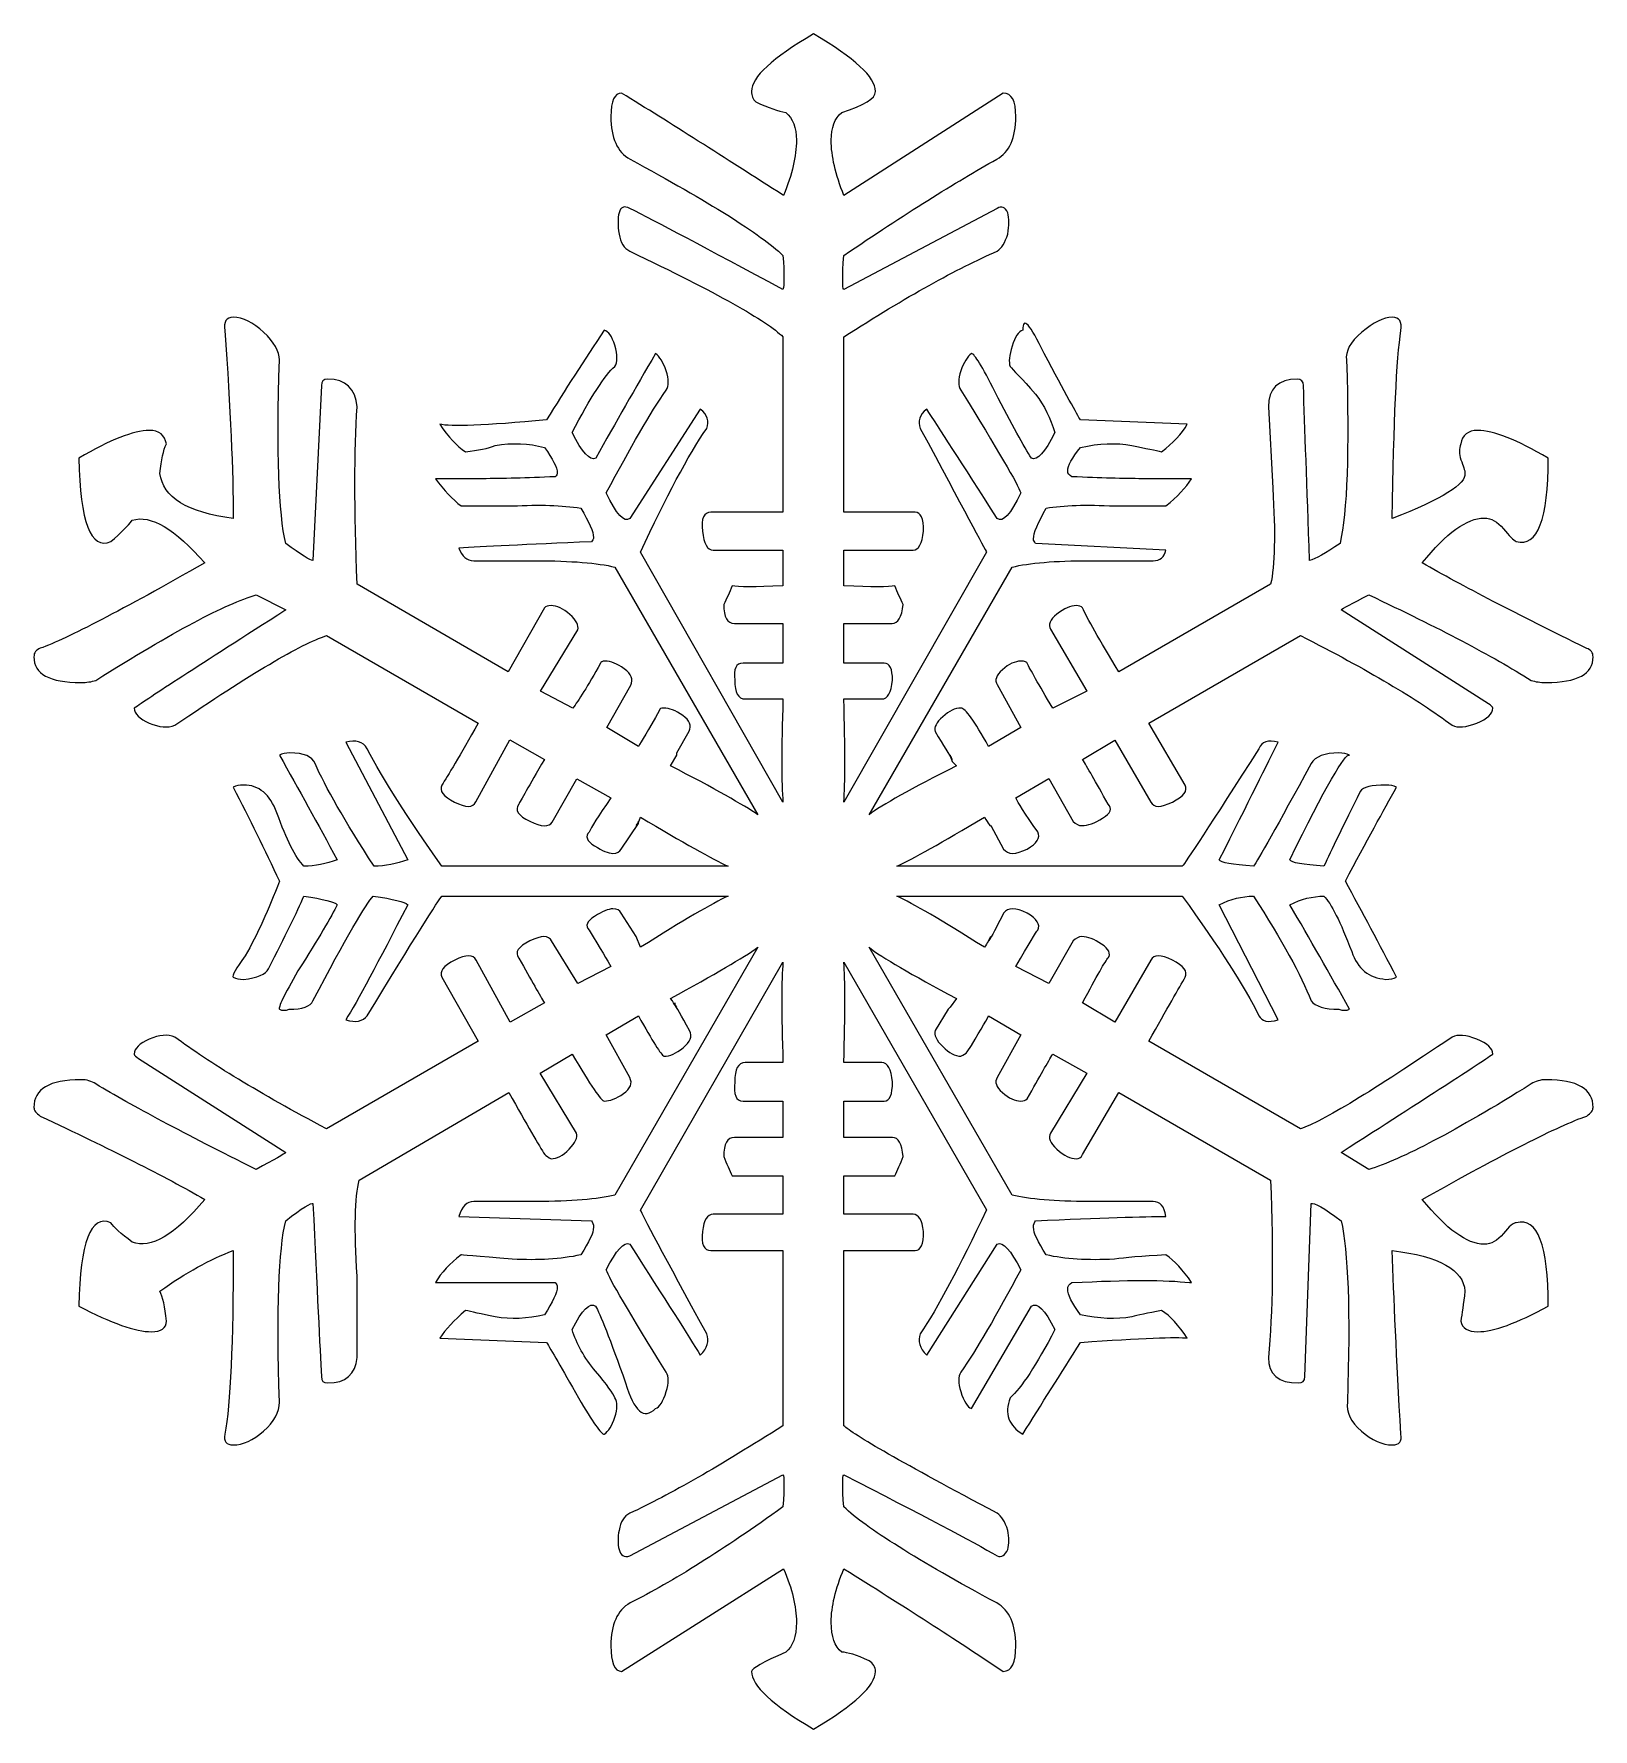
# Model space of a CAD drawing. Header units: centimetres. Extents: x -9.8 to 9.8, y -10.7 to 10.7.
import ezdxf

# ---------------------------------------------------------------- set-up
doc = ezdxf.new("R2010")
doc.units = ezdxf.units.CM
doc.header["$MEASUREMENT"] = 0
doc.layers.add('Camada 1', color=7, linetype='Continuous')

msp = doc.modelspace()

# ---------------------------------------------------------------- linework, layer by layer
at = {"layer": 'Camada 1'}
msp.add_open_spline([(-4.68621, -0.18521), (-4.72259, -0.22117), (-5.03678, -0.72348), (-5.62879, -1.69209), (-5.62879, -1.69209), (-5.68295, -1.76403), (-5.77267, -1.78181), (-5.89835, -1.74583), (-5.89835, -1.74583), (-5.75489, -1.51265), (-5.49444, -1.02857), (-5.11701, -0.29269), (-5.11701, -0.29269), (-5.15339, -0.25713), (-5.29809, -0.22117), (-5.55151, -0.18519), (-5.55151, -0.18519), (-5.64205, -0.27491), (-5.89547, -0.71436), (-6.31176, -1.50356), (-6.31176, -1.50356), (-6.34483, -1.5755), (-6.44448, -1.61106), (-6.61066, -1.61106), (-6.61066, -1.61106), (-6.66069, -1.62926), (-6.70202, -1.62926), (-6.73509, -1.61106), (-6.73509, -1.61106), (-6.75329, -1.59328), (-6.67514, -1.43204), (-6.5007, -1.12695), (-6.5007, -1.12695), (-6.24024, -0.71436), (-6.0753, -0.43655), (-6.00585, -0.29269), (-6.00585, -0.29269), (-6.04099, -0.25713), (-6.18071, -0.22117), (-6.42545, -0.18519), (-6.42545, -0.18519), (-6.51311, -0.38281), (-6.66151, -0.68748), (-6.87151, -1.09967), (-6.87151, -1.09967), (-6.90625, -1.17161), (-7.01124, -1.21625), (-7.18613, -1.23403), (-7.18613, -1.23403), (-7.23862, -1.23403), (-7.28246, -1.22535), (-7.31718, -1.20715), (-7.31718, -1.20715), (-7.33538, -1.18937), (-7.28453, -1.09965), (-7.16547, -0.93759), (-7.16547, -0.93759), (-7.01376, -0.66846), (-6.8703, -0.35426), (-6.7351, 0.00499), (-6.7351, 0.00499), (-6.92073, 0.39977), (-7.11462, 0.79459), (-7.31718, 1.18982), (-7.31718, 1.18982), (-7.28244, 1.2076), (-7.23863, 1.2167), (-7.18613, 1.2167), (-7.18613, 1.2167), (-6.99388, 1.2167), (-6.85416, 1.0997), (-6.76653, 0.86655), (-6.76653, 0.86655), (-6.64416, 0.52548), (-6.53047, 0.301), (-6.42546, 0.19353), (-6.42546, 0.19353), (-6.28573, 0.19353), (-6.14598, 0.22041), (-6.00586, 0.27415), (-6.00586, 0.27415), (-6.24896, 0.7231), (-6.49203, 1.16296), (-6.73513, 1.59416), (-6.73513, 1.59416), (-6.69999, 1.61194), (-6.65575, 1.62104), (-6.60241, 1.62104), (-6.60241, 1.62104), (-6.42588, 1.62104), (-6.31962, 1.57598), (-6.28409, 1.48626), (-6.28409, 1.48626), (-6.16048, 1.19895), (-5.91285, 0.76815), (-5.54159, 0.19353), (-5.54159, 0.19353), (-5.4002, 0.19353), (-5.25841, 0.22041), (-5.11701, 0.27415), (-5.11701, 0.27415), (-5.11701, 0.27415), (-5.89835, 1.75539), (-5.89835, 1.75539), (-5.89835, 1.75539), (-5.77267, 1.79135), (-5.68295, 1.76449), (-5.62879, 1.67477), (-5.62879, 1.67477), (-5.4316, 1.29774), (-5.1174, 0.80371), (-4.68621, 0.19353), (-4.68621, 0.19353), (-4.68621, 0.19353), (-1.07713, 0.19354), (-1.07713, 0.19354), (-1.07713, 0.19354), (-1.27475, 0.28326), (-1.6431, 0.48953), (-2.18177, 0.81282), (-2.18177, 0.81282), (-2.19997, 0.75866), (-2.21773, 0.7227), (-2.23551, 0.70492), (-2.23551, 0.70492), (-2.21731, 0.72312), (-2.20823, 0.74088), (-2.20823, 0.75908), (-2.20823, 0.75908), (-2.20823, 0.75908), (-2.20823, 0.7322), (-2.20823, 0.7322), (-2.20823, 0.7322), (-2.20823, 0.7322), (-2.42363, 0.40891), (-2.42363, 0.40891), (-2.42363, 0.40891), (-2.44183, 0.37295), (-2.47779, 0.35517), (-2.53153, 0.35517), (-2.53153, 0.35517), (-2.58569, 0.35517), (-2.66218, 0.38618), (-2.76055, 0.44902), (-2.76055, 0.44902), (-2.85935, 0.51186), (-2.88168, 0.57015), (-2.82794, 0.62388), (-2.82794, 0.62388), (-2.8081, 0.67762), (-2.71674, 0.82068), (-2.55468, 1.0534), (-2.55468, 1.0534), (-2.55468, 1.0534), (-2.98505, 1.29526), (-2.98505, 1.29526), (-2.98505, 1.29526), (-2.98505, 1.29526), (-3.29676, 0.74998), (-3.29676, 0.74998), (-3.29676, 0.74998), (-3.33396, 0.68383), (-3.42741, 0.68714), (-3.57664, 0.75908), (-3.57664, 0.75908), (-3.72383, 0.83102), (-3.77053, 0.90254), (-3.71679, 0.97448), (-3.71679, 0.97448), (-3.69901, 1.01004), (-3.59111, 1.19856), (-3.3935, 1.54003), (-3.3935, 1.54003), (-3.3935, 1.54003), (-3.83131, 1.78644), (-3.83131, 1.78644), (-3.83131, 1.78644), (-3.83131, 1.78644), (-4.25919, 1.00343), (-4.25919, 1.00343), (-4.25919, 1.00343), (-4.29475, 0.92985), (-4.38405, 0.92943), (-4.52626, 1.00137), (-4.52626, 1.00137), (-4.6689, 1.07331), (-4.72221, 1.14483), (-4.68625, 1.21677), (-4.68625, 1.21677), (-4.61473, 1.32427), (-4.46217, 1.5847), (-4.2286, 1.99811), (-4.2286, 1.99811), (-4.2286, 1.99811), (-6.14103, 3.10232), (-6.14103, 3.10232), (-6.14103, 3.10232), (-6.46432, 2.99442), (-7.10139, 2.61739), (-8.05307, 1.9708), (-8.05307, 1.9708), (-8.14319, 1.93484), (-8.25069, 1.94392), (-8.37636, 1.99768), (-8.37636, 1.99768), (-8.50203, 2.05144), (-8.56488, 2.11426), (-8.56488, 2.1862), (-8.56488, 2.1862), (-8.38547, 2.31188), (-7.74798, 2.72487), (-6.65245, 3.42561), (-6.65245, 3.42561), (-6.65245, 3.42561), (-7.02948, 3.61413), (-7.02948, 3.61413), (-7.02948, 3.61413), (-7.40651, 3.50623), (-8.07996, 3.14698), (-9.04981, 2.53638), (-9.04981, 2.53638), (-9.10355, 2.51818), (-9.16639, 2.5095), (-9.23833, 2.5095), (-9.23833, 2.5095), (-9.63352, 2.50941), (-9.83071, 2.61689), (-9.83071, 2.83268), (-9.83071, 2.83268), (-9.83071, 2.88642), (-9.80383, 2.9224), (-9.75009, 2.94058), (-9.75009, 2.94058), (-9.40902, 3.06626), (-8.71779, 3.42511), (-7.67599, 4.01794), (-7.67599, 4.01794), (-8.05302, 4.44871), (-8.35854, 4.62815), (-8.59169, 4.55661), (-8.59169, 4.55661), (-8.64543, 4.48467), (-8.73515, 4.39455), (-8.86082, 4.28705), (-8.86082, 4.28705), (-9.11217, 4.17915), (-9.24695, 4.52973), (-9.26473, 5.33835), (-9.26473, 5.33835), (-8.86993, 5.57154), (-8.57352, 5.68854), (-8.37593, 5.68854), (-8.37593, 5.68854), (-8.25025, 5.68854), (-8.17874, 5.6315), (-8.16053, 5.51738), (-8.16053, 5.51738), (-8.19691, 5.44131), (-8.22379, 5.31812), (-8.24157, 5.14696), (-8.24157, 5.14696), (-8.20517, 4.84312), (-7.89719, 4.65336), (-7.31717, 4.57729), (-7.31717, 4.57729), (-7.31717, 5.16556), (-7.35273, 5.95643), (-7.423, 6.94986), (-7.423, 6.94986), (-7.4412, 7.05982), (-7.40564, 7.11522), (-7.31717, 7.11522), (-7.31717, 7.11522), (-7.19398, 7.11522), (-7.06582, 7.05238), (-6.93352, 6.9267), (-6.93352, 6.9267), (-6.80122, 6.80102), (-6.73508, 6.68445), (-6.73508, 6.57695), (-6.73508, 6.57695), (-6.77064, 5.41112), (-6.74418, 4.6397), (-6.6557, 4.26349), (-6.6557, 4.26349), (-6.46181, 4.11961), (-6.3473, 4.04809), (-6.31174, 4.04809), (-6.31174, 4.04809), (-6.31174, 4.04809), (-6.20591, 6.25363), (-6.20591, 6.25363), (-6.20591, 6.25363), (-6.20591, 6.30737), (-6.17945, 6.33425), (-6.12653, 6.33425), (-6.12653, 6.33425), (-5.89751, 6.33425), (-5.77389, 6.21725), (-5.75611, 5.9841), (-5.75611, 5.9841), (-5.79207, 5.44501), (-5.79207, 4.70005), (-5.75611, 3.74837), (-5.75611, 3.74837), (-5.75611, 3.74837), (-3.85111, 2.64416), (-3.85111, 2.64416), (-3.85111, 2.64416), (-3.85111, 2.64416), (-3.39346, 3.45238), (-3.39346, 3.45238), (-3.39346, 3.45238), (-3.37486, 3.47016), (-3.34673, 3.47926), (-3.30953, 3.47926), (-3.30953, 3.47926), (-3.2351, 3.47926), (-3.15573, 3.44206), (-3.07223, 3.36806), (-3.07223, 3.36806), (-2.98873, 3.29406), (-2.95605, 3.22915), (-2.97383, 3.17375), (-2.97383, 3.17375), (-2.97383, 3.17375), (-3.44265, 2.39942), (-3.44265, 2.39942), (-3.44265, 2.39942), (-3.44265, 2.39942), (-3.03628, 2.18651), (-3.03628, 2.18651), (-3.03628, 2.18651), (-2.96434, 2.27623), (-2.84694, 2.46475), (-2.68404, 2.75206), (-2.68404, 2.75206), (-2.68404, 2.76984), (-2.66626, 2.77894), (-2.62988, 2.77894), (-2.62988, 2.77894), (-2.55754, 2.77894), (-2.47608, 2.74669), (-2.38596, 2.68261), (-2.38596, 2.68261), (-2.29584, 2.6181), (-2.26896, 2.5495), (-2.30452, 2.47589), (-2.30452, 2.47589), (-2.30452, 2.47589), (-2.60759, 1.94096), (-2.60759, 1.94096), (-2.60759, 1.94096), (-2.60759, 1.94096), (-2.20865, 1.70159), (-2.20865, 1.70159), (-2.20865, 1.70159), (-2.17309, 1.75533), (-2.08461, 1.90831), (-1.9424, 2.15966), (-1.9424, 2.15966), (-1.9424, 2.17744), (-1.92462, 2.18654), (-1.88906, 2.18654), (-1.88906, 2.18654), (-1.81836, 2.18654), (-1.73856, 2.15553), (-1.64969, 2.09351), (-1.64969, 2.09351), (-1.56082, 2.03149), (-1.53436, 1.96535), (-1.56989, 1.89465), (-1.56989, 1.89465), (-1.56989, 1.89465), (-1.72451, 1.62139), (-1.72451, 1.62139), (-1.72451, 1.62139), (-1.72451, 1.62139), (-1.72369, 1.59451), (-1.72369, 1.59451), (-1.72369, 1.59451), (-1.72369, 1.59451), (-1.80431, 1.45973), (-1.80431, 1.45973), (-1.80431, 1.45973), (-1.24786, 1.172), (-0.87951, 0.96528), (-0.7001, 0.8396), (-0.7001, 0.8396), (-0.7001, 0.8396), (-2.50464, 3.96417), (-2.50464, 3.96417), (-2.50464, 3.96417), (-2.72043, 4.01791), (-3.05241, 4.04479), (-3.50138, 4.04479), (-3.50138, 4.04479), (-3.50138, 4.04479), (-4.28232, 4.04479), (-4.28232, 4.04479), (-4.28232, 4.04479), (-4.37244, 4.04479), (-4.43528, 4.09771), (-4.47084, 4.20436), (-4.47084, 4.20436), (-4.18393, 4.22172), (-3.62706, 4.2486), (-2.80108, 4.28416), (-2.80108, 4.28416), (-2.7833, 4.30152), (-2.7742, 4.3193), (-2.7742, 4.33708), (-2.7742, 4.33708), (-2.7742, 4.4082), (-2.82836, 4.53221), (-2.93583, 4.70956), (-2.93583, 4.70956), (-3.1694, 4.74512), (-3.45674, 4.7538), (-3.79779, 4.73602), (-3.79779, 4.73602), (-3.92347, 4.73602), (-4.13886, 4.73602), (-4.44396, 4.73602), (-4.44396, 4.73602), (-4.55186, 4.81788), (-4.65975, 4.93239), (-4.76725, 5.07998), (-4.76725, 5.07998), (-4.76725, 5.07998), (-4.74037, 5.07997), (-4.74037, 5.07997), (-4.74037, 5.07997), (-4.59691, 5.07997), (-4.4084, 5.07997), (-4.17482, 5.07997), (-4.17482, 5.07997), (-3.92347, 5.07997), (-3.61795, 5.08825), (-3.2587, 5.10479), (-3.2587, 5.10479), (-3.24092, 5.1209), (-3.23182, 5.13744), (-3.23182, 5.15398), (-3.23182, 5.15398), (-3.23182, 5.2197), (-3.28598, 5.32638), (-3.39345, 5.47436), (-3.39345, 5.47436), (-3.59107, 5.52646), (-3.79736, 5.53471), (-4.01273, 5.49918), (-4.01273, 5.49918), (-4.10285, 5.46322), (-4.22852, 5.43634), (-4.38976, 5.41856), (-4.38976, 5.41856), (-4.49766, 5.49008), (-4.60555, 5.60665), (-4.71305, 5.76789), (-4.71305, 5.76789), (-4.58737, 5.73193), (-4.13882, 5.74969), (-3.36656, 5.82163), (-3.36656, 5.82163), (-3.13338, 6.19866), (-2.89073, 6.57612), (-2.63938, 6.95354), (-2.63938, 6.95354), (-2.58564, 6.93534), (-2.54058, 6.8725), (-2.5046, 6.76502), (-2.5046, 6.76502), (-2.46986, 6.63934), (-2.46986, 6.54923), (-2.5046, 6.49546), (-2.5046, 6.49546), (-2.63028, 6.38796), (-2.81011, 6.10975), (-3.04327, 5.66078), (-3.04327, 5.66078), (-2.91759, 5.40943), (-2.8188, 5.30153), (-2.74686, 5.33749), (-2.74686, 5.33749), (-2.49551, 5.78646), (-2.24415, 6.22633), (-1.9928, 6.6571), (-1.9928, 6.6571), (-1.93906, 6.62072), (-1.894, 6.54878), (-1.85802, 6.44088), (-1.85802, 6.44088), (-1.82328, 6.33256), (-1.82328, 6.25154), (-1.85802, 6.19778), (-1.85802, 6.19778), (-2.05564, 5.90962), (-2.30739, 5.47761), (-2.61251, 4.90132), (-2.61251, 4.90132), (-2.48683, 4.63094), (-2.38804, 4.52305), (-2.3161, 4.57721), (-2.3161, 4.57721), (-2.3161, 4.57721), (-1.42726, 5.95677), (-1.42726, 5.95677), (-1.42726, 5.95677), (-1.33754, 5.88483), (-1.31068, 5.80381), (-1.34664, 5.71452), (-1.34664, 5.71452), (-1.58021, 5.37305), (-1.85845, 4.85256), (-2.18132, 4.15223), (-2.18132, 4.15223), (-2.18132, 4.15223), (-0.38509, 1.00129), (-0.38509, 1.00129), (-0.38509, 1.00129), (-0.40411, 1.23611), (-0.40411, 1.66936), (-0.38509, 2.30188), (-0.38509, 2.30188), (-0.38509, 2.30188), (-0.86134, 2.30187), (-0.86134, 2.30187), (-0.86134, 2.30187), (-0.94982, 2.30187), (-0.99363, 2.38125), (-0.99363, 2.54042), (-0.99363, 2.54042), (-1.01183, 2.68139), (-0.97627, 2.75209), (-0.8878, 2.75209), (-0.8878, 2.75209), (-0.8878, 2.75209), (-0.38509, 2.75209), (-0.38509, 2.75209), (-0.38509, 2.75209), (-0.38509, 2.75209), (-0.38509, 3.25437), (-0.38509, 3.25437), (-0.38509, 3.25437), (-0.38509, 3.25437), (-0.99776, 3.25437), (-0.99776, 3.25437), (-0.99776, 3.25437), (-1.08663, 3.25437), (-1.13087, 3.33375), (-1.13087, 3.4925), (-1.13087, 3.4925), (-1.09531, 3.56277), (-1.05975, 3.64215), (-1.02422, 3.73063), (-1.02422, 3.73063), (-0.95352, 3.71243), (-0.74061, 3.71243), (-0.38509, 3.73063), (-0.38509, 3.73063), (-0.38509, 3.73063), (-0.38509, 4.18042), (-0.38509, 4.18042), (-0.38509, 4.18042), (-0.38509, 4.18042), (-1.26689, 4.18042), (-1.26689, 4.18042), (-1.26689, 4.18042), (-1.33801, 4.18042), (-1.38265, 4.2598), (-1.40043, 4.41855), (-1.40043, 4.41855), (-1.41863, 4.5773), (-1.38265, 4.65668), (-1.29335, 4.65668), (-1.29335, 4.65668), (-1.29335, 4.65668), (-0.38509, 4.65667), (-0.38509, 4.65667), (-0.38509, 4.65667), (-0.38509, 4.65667), (-0.38509, 6.86967), (-0.38509, 6.86967), (-0.38509, 6.86967), (-0.58189, 7.06729), (-1.22596, 7.42736), (-2.31697, 7.94909), (-2.31697, 7.94909), (-2.38849, 7.98465), (-2.43315, 8.05659), (-2.45093, 8.16488), (-2.45093, 8.16488), (-2.46995, 8.27238), (-2.46995, 8.3625), (-2.45093, 8.43444), (-2.45093, 8.43444), (-2.43315, 8.50638), (-2.38851, 8.52456), (-2.31697, 8.4886), (-2.31697, 8.4886), (-1.99492, 8.32697), (-1.35082, 7.98589), (-0.38509, 7.4654), (-0.38509, 7.4654), (-0.36813, 7.51914), (-0.36813, 7.66259), (-0.38509, 7.89617), (-0.38509, 7.89617), (-0.67118, 8.16573), (-1.31402, 8.56961), (-2.31366, 9.10831), (-2.31366, 9.10831), (-2.47448, 9.198), (-2.55467, 9.37742), (-2.55467, 9.64695), (-2.55467, 9.64695), (-2.55467, 9.84457), (-2.51001, 9.94336), (-2.42031, 9.94336), (-2.42031, 9.94336), (-1.81095, 9.56633), (-1.12965, 9.13514), (-0.3764, 8.65021), (-0.3764, 8.65021), (-0.2689, 8.9181), (-0.21516, 9.15085), (-0.21516, 9.34763), (-0.21516, 9.34763), (-0.21516, 9.50844), (-0.26022, 9.62462), (-0.34994, 9.69656), (-0.34994, 9.69656), (-0.44006, 9.71434), (-0.56573, 9.75898), (-0.72739, 9.83052), (-0.72739, 9.83052), (-0.76335, 9.86608), (-0.78113, 9.91114), (-0.78113, 9.96488), (-0.78113, 9.96488), (-0.78113, 10.14347), (-0.52067, 10.38491), (0.00021, 10.68918), (0.00021, 10.68918), (0.5207, 10.38491), (0.78115, 10.14348), (0.78115, 9.96488), (0.78115, 9.96488), (0.78115, 9.87516), (0.63936, 9.78586), (0.35615, 9.69657), (0.35615, 9.69657), (0.26769, 9.62464), (0.22345, 9.50846), (0.22345, 9.34765), (0.22345, 9.34765), (0.22345, 9.15085), (0.27679, 8.91813), (0.38387, 8.65023), (0.38387, 8.65023), (0.38387, 8.65023), (2.3914, 9.94338), (2.3914, 9.94338), (2.3914, 9.94338), (2.49805, 9.94338), (2.55182, 9.84458), (2.55182, 9.64697), (2.55182, 9.64697), (2.55182, 9.37741), (2.4712, 9.198), (2.31081, 9.1083), (2.31081, 9.1083), (1.79278, 8.82097), (1.14992, 8.41706), (0.3822, 7.89615), (0.3822, 7.89615), (0.36318, 7.62659), (0.36318, 7.48316), (0.3822, 7.46538), (0.3822, 7.46538), (0.3822, 7.46538), (2.31654, 8.48858), (2.31654, 8.48858), (2.31654, 8.48858), (2.37028, 8.52454), (2.41494, 8.50636), (2.4509, 8.43442), (2.4509, 8.43442), (2.46826, 8.36248), (2.46826, 8.27236), (2.4509, 8.16486), (2.4509, 8.16486), (2.41494, 8.05654), (2.37028, 7.9846), (2.31654, 7.94907), (2.31654, 7.94907), (1.81465, 7.73285), (1.17015, 7.37318), (0.3822, 6.86965), (0.3822, 6.86965), (0.3822, 6.86965), (0.3822, 4.65667), (0.3822, 4.65667), (0.3822, 4.65667), (0.3822, 4.65667), (1.28179, 4.65667), (1.28179, 4.65667), (1.28179, 4.65667), (1.35206, 4.65667), (1.38762, 4.57729), (1.38762, 4.41854), (1.38762, 4.41854), (1.36984, 4.25979), (1.3256, 4.18041), (1.25533, 4.18041), (1.25533, 4.18041), (1.25533, 4.18041), (0.3822, 4.18042), (0.3822, 4.18042), (0.3822, 4.18042), (0.3822, 4.18042), (0.3822, 3.73063), (0.3822, 3.73063), (0.3822, 3.73063), (0.73857, 3.71243), (0.95272, 3.71243), (1.02424, 3.73063), (1.02424, 3.73063), (1.0598, 3.64215), (1.09576, 3.56278), (1.13132, 3.4925), (1.13132, 3.4925), (1.1123, 3.33375), (1.0656, 3.25437), (0.99075, 3.25437), (0.99075, 3.25437), (0.99075, 3.25437), (0.3822, 3.25437), (0.3822, 3.25437), (0.3822, 3.25437), (0.3822, 3.25437), (0.3822, 2.75208), (0.3822, 2.75208), (0.3822, 2.75208), (0.3822, 2.75208), (0.88989, 2.75209), (0.88989, 2.75209), (0.88989, 2.75209), (0.96101, 2.75209), (0.99654, 2.68139), (0.99654, 2.54042), (0.99654, 2.54042), (0.97834, 2.38125), (0.9341, 2.30187), (0.863, 2.30187), (0.863, 2.30187), (0.863, 2.30187), (0.3822, 2.30187), (0.3822, 2.30187), (0.3822, 2.30187), (0.39916, 1.66936), (0.39916, 1.2361), (0.3822, 1.00128), (0.3822, 1.00128), (0.3822, 1.00128), (2.18179, 4.15231), (2.18179, 4.15231), (2.18179, 4.15231), (2.16359, 4.18787), (1.88538, 4.70876), (1.34669, 5.7146), (1.34669, 5.7146), (1.31073, 5.8039), (1.33759, 5.88494), (1.42731, 5.95685), (1.42731, 5.95685), (1.57119, 5.74021), (1.86718, 5.2805), (2.31615, 4.57729), (2.31615, 4.57729), (2.38809, 4.52313), (2.48689, 4.63103), (2.61256, 4.9014), (2.61256, 4.9014), (2.5766, 5.0093), (2.32525, 5.44131), (1.8585, 6.19786), (1.8585, 6.19786), (1.8217, 6.2516), (1.8217, 6.33264), (1.8585, 6.44096), (1.8585, 6.44096), (1.89406, 6.54886), (1.93912, 6.6208), (1.99328, 6.65718), (1.99328, 6.65718), (2.02884, 6.65718), (2.12764, 6.49555), (2.28969, 6.17225), (2.28969, 6.17225), (2.50466, 5.75926), (2.65722, 5.48103), (2.74734, 5.33757), (2.74734, 5.33757), (2.81928, 5.30161), (2.91808, 5.40951), (3.04375, 5.66086), (3.04375, 5.66086), (2.99001, 5.84027), (2.90897, 6.00193), (2.8015, 6.14579), (2.8015, 6.14579), (2.62166, 6.34298), (2.51377, 6.45956), (2.47821, 6.49554), (2.47821, 6.49554), (2.46001, 6.54928), (2.46871, 6.63487), (2.50467, 6.75145), (2.50467, 6.75145), (2.54063, 6.86803), (2.58571, 6.93541), (2.63985, 6.95362), (2.63985, 6.95362), (2.63985, 7.13303), (2.72957, 7.03424), (2.90898, 6.65721), (2.90898, 6.65721), (3.17811, 6.1545), (3.33067, 5.87627), (3.36705, 5.82253), (3.36705, 5.82253), (3.36705, 5.82253), (4.71354, 5.76879), (4.71354, 5.76879), (4.71354, 5.76879), (4.6416, 5.64311), (4.5337, 5.52611), (4.39025, 5.41864), (4.39025, 5.41864), (4.31831, 5.43642), (4.19263, 5.4633), (4.01322, 5.49926), (4.01322, 5.49926), (3.8156, 5.53482), (3.60023, 5.52654), (3.36705, 5.47444), (3.36705, 5.47444), (3.25915, 5.34297), (3.20542, 5.24417), (3.20542, 5.17885), (3.20542, 5.17885), (3.20542, 5.14578), (3.2232, 5.12096), (3.25916, 5.10485), (3.25916, 5.10485), (3.61798, 5.08825), (3.91439, 5.08), (4.14797, 5.08), (4.14797, 5.08), (4.39932, 5.08), (4.59652, 5.08), (4.7404, 5.08), (4.7404, 5.08), (4.7404, 5.08), (4.76728, 5.08), (4.76728, 5.08), (4.76728, 5.08), (4.69534, 4.96506), (4.58744, 4.85055), (4.44399, 4.73604), (4.44399, 4.73604), (4.30011, 4.73604), (4.08474, 4.73604), (3.79782, 4.73604), (3.79782, 4.73604), (3.43857, 4.75382), (3.15123, 4.74472), (2.93586, 4.70834), (2.93586, 4.70834), (2.82796, 4.52313), (2.77423, 4.39333), (2.77423, 4.31932), (2.77423, 4.31932), (2.77423, 4.30072), (2.78291, 4.28212), (2.80111, 4.26392), (2.80111, 4.26392), (2.80111, 4.26392), (4.44398, 4.18042), (4.44398, 4.18042), (4.44398, 4.18042), (4.42578, 4.08988), (4.37204, 4.04482), (4.28235, 4.04482), (4.28235, 4.04482), (4.28235, 4.04482), (3.47455, 4.04482), (3.47455, 4.04482), (3.47455, 4.04482), (3.04336, 4.04482), (2.72006, 4.01794), (2.50509, 3.9642), (2.50509, 3.9642), (2.50509, 3.9642), (0.70055, 0.83963), (0.70055, 0.83963), (0.70055, 0.83963), (0.86179, 0.96531), (1.23014, 1.1716), (1.80476, 1.45891), (1.80476, 1.45891), (1.80476, 1.45891), (1.7506, 1.51307), (1.7506, 1.51307), (1.7506, 1.51307), (1.7324, 1.54863), (1.72372, 1.57549), (1.72372, 1.59369), (1.72372, 1.59369), (1.72372, 1.59369), (1.7506, 1.53995), (1.7506, 1.53995), (1.7506, 1.53995), (1.71464, 1.59369), (1.6427, 1.71069), (1.5352, 1.8901), (1.5352, 1.8901), (1.517, 1.94384), (1.54843, 2.00668), (1.62947, 2.07862), (1.62947, 2.07862), (1.71009, 2.15056), (1.78658, 2.18652), (1.85849, 2.18652), (1.85849, 2.18652), (1.91223, 2.18652), (2.02883, 2.02489), (2.20864, 1.70159), (2.20864, 1.70159), (2.20864, 1.70159), (2.61255, 1.94384), (2.61255, 1.94384), (2.61255, 1.94384), (2.61255, 1.94384), (2.31653, 2.48251), (2.31653, 2.48251), (2.31653, 2.48251), (2.28015, 2.53625), (2.30248, 2.59909), (2.3835, 2.67103), (2.3835, 2.67103), (2.46452, 2.74297), (2.54101, 2.77893), (2.61295, 2.77893), (2.61295, 2.77893), (2.66669, 2.77893), (2.69357, 2.76983), (2.69357, 2.75205), (2.69357, 2.75205), (2.72913, 2.68011), (2.83703, 2.49159), (3.01686, 2.1865), (3.01686, 2.1865), (3.01686, 2.1865), (3.44763, 2.4019), (3.44763, 2.4019), (3.44763, 2.4019), (3.44763, 2.4019), (2.98956, 3.18284), (2.98956, 3.18284), (2.98956, 3.18284), (2.9536, 3.23658), (2.98046, 3.29942), (3.07018, 3.37136), (3.07018, 3.37136), (3.1599, 3.4433), (3.24092, 3.47926), (3.31286, 3.47926), (3.31286, 3.47926), (3.34842, 3.47926), (3.37528, 3.47016), (3.39348, 3.45238), (3.39348, 3.45238), (3.44722, 3.3267), (3.6002, 3.05715), (3.85155, 2.64416), (3.85155, 2.64416), (3.85155, 2.64416), (5.76398, 3.74837), (5.76398, 3.74837), (5.76398, 3.74837), (5.81772, 3.98155), (5.8264, 4.38586), (5.79086, 4.96051), (5.79086, 4.96051), (5.79086, 4.96051), (5.73712, 5.98413), (5.73712, 5.98413), (5.73712, 5.98413), (5.73712, 6.21731), (5.85825, 6.33428), (6.1005, 6.33428), (6.1005, 6.33428), (6.15217, 6.33428), (6.17823, 6.3074), (6.17823, 6.25366), (6.17823, 6.25366), (6.19559, 5.73359), (6.22122, 4.99813), (6.25596, 4.04812), (6.25596, 4.04812), (6.32872, 4.0659), (6.45688, 4.13784), (6.63961, 4.26352), (6.63961, 4.26352), (6.73057, 4.65791), (6.75825, 5.42893), (6.72187, 6.57698), (6.72187, 6.57698), (6.70367, 6.68448), (6.76735, 6.80106), (6.91369, 6.92673), (6.91369, 6.92673), (7.05963, 7.05241), (7.18738, 7.11525), (7.29734, 7.11525), (7.29734, 7.11525), (7.3883, 7.11525), (7.42468, 7.05985), (7.4069, 6.94989), (7.4069, 6.94989), (7.35274, 6.60014), (7.31678, 5.8093), (7.299, 4.57732), (7.299, 4.57732), (7.92739, 4.82412), (8.23248, 5.01388), (8.2147, 5.14699), (8.2147, 5.14699), (8.2147, 5.18504), (8.1965, 5.24208), (8.16096, 5.31815), (8.16096, 5.31815), (8.14194, 5.39422), (8.14194, 5.46036), (8.16096, 5.51741), (8.16096, 5.51741), (8.17874, 5.63152), (8.25068, 5.68857), (8.37636, 5.68857), (8.37636, 5.68857), (8.57398, 5.68857), (8.86997, 5.57157), (9.2652, 5.33842), (9.2652, 5.33842), (9.2652, 4.56576), (9.13042, 4.21518), (8.86129, 4.28712), (8.86129, 4.28712), (8.82491, 4.3049), (8.77117, 4.35864), (8.69923, 4.44875), (8.69923, 4.44875), (8.62729, 4.53847), (8.54667, 4.58353), (8.45698, 4.58353), (8.45698, 4.58353), (8.24158, 4.58353), (7.98115, 4.39501), (7.67604, 4.01798), (7.67604, 4.01798), (8.17875, 3.73025), (8.86997, 3.37099), (9.75014, 2.94023), (9.75014, 2.94023), (9.80388, 2.92203), (9.83076, 2.88649), (9.83076, 2.83273), (9.83076, 2.83273), (9.83076, 2.61694), (9.63314, 2.50944), (9.23833, 2.50944), (9.23833, 2.50944), (9.16639, 2.50944), (9.10355, 2.51812), (9.04981, 2.53632), (9.04981, 2.53632), (8.56488, 2.84141), (7.88276, 3.20066), (7.00302, 3.61407), (7.00302, 3.61407), (6.78723, 3.50617), (6.67062, 3.44333), (6.65287, 3.42555), (6.65287, 3.42555), (6.65287, 3.42555), (8.51114, 2.2403), (8.51114, 2.2403), (8.51114, 2.2403), (8.5467, 2.2221), (8.56488, 2.20392), (8.56488, 2.18614), (8.56488, 2.18614), (8.56488, 2.1142), (8.49749, 2.05136), (8.36271, 1.99762), (8.36271, 1.99762), (8.22793, 1.94388), (8.12501, 1.93478), (8.05307, 1.97074), (8.05307, 1.97074), (7.6223, 2.29403), (6.98481, 2.67107), (6.14103, 3.10226), (6.14103, 3.10226), (6.14103, 3.10226), (4.2286, 1.99805), (4.2286, 1.99805), (4.2286, 1.99805), (4.2286, 1.99805), (4.68667, 1.21671), (4.68667, 1.21671), (4.68667, 1.21671), (4.72223, 1.14477), (4.66847, 1.07325), (4.52504, 1.00131), (4.52504, 1.00131), (4.38116, 0.92937), (4.29147, 0.92937), (4.25591, 1.00131), (4.25591, 1.00131), (4.25591, 1.00131), (3.79784, 1.78225), (3.79784, 1.78225), (3.79784, 1.78225), (3.79784, 1.78225), (3.39393, 1.54), (3.39393, 1.54), (3.39393, 1.54), (3.44767, 1.44988), (3.55517, 1.26137), (3.7168, 0.97445), (3.7168, 0.97445), (3.77054, 0.92029), (3.74699, 0.862), (3.6461, 0.79916), (3.6461, 0.79916), (3.54521, 0.73632), (3.45758, 0.70489), (3.384, 0.70489), (3.384, 0.70489), (3.3468, 0.70489), (3.31, 0.72267), (3.2728, 0.75863), (3.2728, 0.75863), (3.2728, 0.75863), (2.96771, 1.29772), (2.96771, 1.29772), (2.96771, 1.29772), (2.96771, 1.29772), (2.55179, 1.05545), (2.55179, 1.05545), (2.55179, 1.05545), (2.57206, 1.00129), (2.66424, 0.85744), (2.82796, 0.62426), (2.82796, 0.62426), (2.86392, 0.55232), (2.81886, 0.4808), (2.69318, 0.40886), (2.69318, 0.40886), (2.5493, 0.33692), (2.45093, 0.33692), (2.39716, 0.40886), (2.39716, 0.40886), (2.39716, 0.40886), (2.23553, 0.70488), (2.23553, 0.70488), (2.23553, 0.70488), (2.23553, 0.68668), (2.20865, 0.72266), (2.15491, 0.81278), (2.15491, 0.81278), (1.61624, 0.48949), (1.24829, 0.28322), (1.0507, 0.1935), (1.0507, 0.1935), (1.0507, 0.1935), (4.65028, 0.19349), (4.65028, 0.19349), (4.65028, 0.19349), (4.68584, 0.22905), (5.00829, 0.72305), (5.61725, 1.67473), (5.61725, 1.67473), (5.65281, 1.76445), (5.73343, 1.79131), (5.85911, 1.75535), (5.85911, 1.75535), (5.7355, 1.504), (5.48827, 1.00997), (5.11746, 0.27411), (5.11746, 0.27411), (5.13524, 0.23815), (5.2787, 0.21127), (5.54823, 0.19349), (5.54823, 0.19349), (5.60197, 0.26543), (5.84464, 0.6962), (6.27541, 1.48622), (6.27541, 1.48622), (6.32915, 1.57594), (6.44615, 1.621), (6.62556, 1.621), (6.62556, 1.621), (6.6793, 1.621), (6.72436, 1.6119), (6.76034, 1.59412), (6.76034, 1.59412), (6.7066, 1.62968), (6.45525, 1.18981), (6.00628, 0.27411), (6.00628, 0.27411), (6.02406, 0.23815), (6.16752, 0.21127), (6.43705, 0.19349), (6.43705, 0.19349), (6.52677, 0.39068), (6.6793, 0.70488), (6.89512, 1.13607), (6.89512, 1.13607), (6.93068, 1.18981), (7.03858, 1.21669), (7.21799, 1.21669), (7.21799, 1.21669), (7.27173, 1.21669), (7.31679, 1.20759), (7.35277, 1.18981), (7.35277, 1.18981), (7.19114, 0.9025), (6.97574, 0.50769), (6.7066, 0.00498), (6.7066, 0.00498), (6.922, -0.39025), (7.13737, -0.79456), (7.35277, -1.20716), (7.35277, -1.20716), (7.31681, -1.22536), (7.27173, -1.23404), (7.21799, -1.23404), (7.21799, -1.23404), (7.00259, -1.21626), (6.85914, -1.09968), (6.78722, -0.88429), (6.78722, -0.88429), (6.64334, -0.50808), (6.52676, -0.27493), (6.43707, -0.18521), (6.43707, -0.18521), (6.29319, -0.18521), (6.14976, -0.22117), (6.0063, -0.29271), (6.0063, -0.29271), (6.25765, -0.72348), (6.50901, -1.16295), (6.76036, -1.61108), (6.76036, -1.61108), (6.7244, -1.62928), (6.67932, -1.62928), (6.62558, -1.61108), (6.62558, -1.61108), (6.44617, -1.61108), (6.32917, -1.57552), (6.27543, -1.50358), (6.27543, -1.50358), (6.14975, -1.18071), (5.90708, -0.74124), (5.54825, -0.18521), (5.54825, -0.18521), (5.40437, -0.18521), (5.26094, -0.22117), (5.11748, -0.29271), (5.11748, -0.29271), (5.11748, -0.29271), (5.85908, -1.74583), (5.85908, -1.74583), (5.85908, -1.74583), (5.7334, -1.78179), (5.65278, -1.76403), (5.61722, -1.69209), (5.61722, -1.69209), (5.43781, -1.33324), (5.11576, -0.83095), (4.65025, -0.18521), (4.65025, -0.18521), (4.65025, -0.18521), (1.0507, -0.18521), (1.0507, -0.18521), (1.0507, -0.18521), (1.24832, -0.27493), (1.61625, -0.4899), (2.15491, -0.83013), (2.15491, -0.83013), (2.19047, -0.77639), (2.21733, -0.73133), (2.23553, -0.69535), (2.23553, -0.69535), (2.23553, -0.69535), (2.20865, -0.74951), (2.20865, -0.74951), (2.20865, -0.74951), (2.24421, -0.69577), (2.30705, -0.57917), (2.39717, -0.39936), (2.39717, -0.39936), (2.45091, -0.32742), (2.54931, -0.32742), (2.69319, -0.39936), (2.69319, -0.39936), (2.81887, -0.4713), (2.86393, -0.54324), (2.82797, -0.61476), (2.82797, -0.61476), (2.80731, -0.63296), (2.71552, -0.7855), (2.5518, -1.07283), (2.5518, -1.07283), (2.5518, -1.07283), (2.9677, -1.28823), (2.9677, -1.28823), (2.9677, -1.28823), (2.9677, -1.28823), (3.27279, -0.74914), (3.27279, -0.74914), (3.27279, -0.74914), (3.30999, -0.71358), (3.34679, -0.6954), (3.38399, -0.6954), (3.38399, -0.6954), (3.45757, -0.6954), (3.54068, -0.72683), (3.63286, -0.78967), (3.63286, -0.78967), (3.72464, -0.85251), (3.75274, -0.9108), (3.71679, -0.96453), (3.71679, -0.96453), (3.68083, -1.00091), (3.57333, -1.18943), (3.39392, -1.5305), (3.39392, -1.5305), (3.39392, -1.5305), (3.79782, -1.77271), (3.79782, -1.77271), (3.79782, -1.77271), (3.79782, -1.77271), (4.25589, -0.99177), (4.25589, -0.99177), (4.25589, -0.99177), (4.29145, -0.91983), (4.38114, -0.91983), (4.52502, -0.99177), (4.52502, -0.99177), (4.66848, -1.06371), (4.72221, -1.13565), (4.68665, -1.20717), (4.68665, -1.20717), (4.61471, -1.33285), (4.46175, -1.6024), (4.22858, -2.01539), (4.22858, -2.01539), (4.22858, -2.01539), (6.14101, -3.1196), (6.14101, -3.1196), (6.14101, -3.1196), (6.41014, -3.02988), (7.04763, -2.64377), (8.05305, -1.96123), (8.05305, -1.96123), (8.12499, -1.92567), (8.22791, -1.93477), (8.36269, -1.98851), (8.36269, -1.98851), (8.49747, -2.04225), (8.56486, -2.10509), (8.56486, -2.1766), (8.56486, -2.1766), (8.38545, -2.30228), (7.74796, -2.71569), (6.65282, -3.41601), (6.65282, -3.41601), (6.65282, -3.41601), (7.00297, -3.63141), (7.00297, -3.63141), (7.00297, -3.63141), (7.41556, -3.50573), (8.09811, -3.14648), (9.04976, -2.55366), (9.04976, -2.55366), (9.1035, -2.5181), (9.16634, -2.49992), (9.23828, -2.49992), (9.23828, -2.49992), (9.63309, -2.49992), (9.83071, -2.61692), (9.83071, -2.85007), (9.83071, -2.85007), (9.83071, -2.88603), (9.80383, -2.92201), (9.75009, -2.95797), (9.75009, -2.95797), (9.39084, -3.08365), (8.69961, -3.4338), (7.67599, -4.00845), (7.67599, -4.00845), (7.98108, -4.38548), (8.24154, -4.574), (8.45693, -4.574), (8.45693, -4.574), (8.54665, -4.574), (8.62727, -4.52934), (8.69918, -4.43922), (8.69918, -4.43922), (8.77112, -4.3495), (8.82486, -4.30444), (8.86124, -4.30444), (8.86124, -4.30444), (9.13037, -4.23292), (9.26515, -4.58307), (9.26515, -5.35492), (9.26515, -5.35492), (8.86992, -5.57071), (8.57393, -5.67821), (8.37631, -5.67821), (8.37631, -5.67821), (8.25063, -5.67821), (8.17869, -5.63355), (8.16091, -5.54343), (8.16091, -5.54343), (8.17869, -5.45371), (8.19647, -5.32803), (8.21465, -5.1664), (8.21465, -5.1664), (8.19645, -4.89727), (7.89136, -4.72653), (7.29895, -4.65459), (7.29895, -4.65459), (7.31673, -5.22924), (7.35269, -6.00148), (7.40685, -6.97094), (7.40685, -6.97094), (7.42463, -7.06106), (7.38865, -7.10572), (7.29895, -7.10572), (7.29895, -7.10572), (7.17327, -7.10572), (7.04304, -7.04743), (6.90827, -6.93086), (6.90827, -6.93086), (6.7735, -6.81429), (6.7152, -6.69273), (6.73341, -6.56706), (6.73341, -6.56706), (6.76937, -5.41776), (6.74251, -4.65463), (6.65279, -4.27759), (6.65279, -4.27759), (6.437, -4.11635), (6.31132, -4.04441), (6.27576, -4.06219), (6.27576, -4.06219), (6.27576, -4.06219), (6.19472, -6.24376), (6.19472, -6.24376), (6.19472, -6.24376), (6.19472, -6.2975), (6.16784, -6.32438), (6.1141, -6.32438), (6.1141, -6.32438), (5.86275, -6.32438), (5.73707, -6.21688), (5.73707, -6.00109), (5.73707, -6.00109), (5.79081, -5.44464), (5.79949, -4.69966), (5.76395, -3.76578), (5.76395, -3.76578), (5.76395, -3.76578), (3.85152, -2.66157), (3.85152, -2.66157), (3.85152, -2.66157), (3.85152, -2.66157), (3.39345, -3.44291), (3.39345, -3.44291), (3.39345, -3.44291), (3.37525, -3.47887), (3.34839, -3.49665), (3.31283, -3.49665), (3.31283, -3.49665), (3.24089, -3.49665), (3.15987, -3.45654), (3.07015, -3.37552), (3.07015, -3.37552), (2.98043, -3.2949), (2.95357, -3.22751), (2.98953, -3.17335), (2.98953, -3.17335), (2.98953, -3.17335), (3.4476, -2.41886), (3.4476, -2.41886), (3.4476, -2.41886), (3.4476, -2.41886), (3.01683, -2.17661), (3.01683, -2.17661), (3.01683, -2.17661), (2.96267, -2.26673), (2.85477, -2.45524), (2.69354, -2.74258), (2.69354, -2.74258), (2.67534, -2.76078), (2.64848, -2.76946), (2.61292, -2.76946), (2.61292, -2.76946), (2.54098, -2.76946), (2.46452, -2.7339), (2.38347, -2.66196), (2.38347, -2.66196), (2.30242, -2.59002), (2.28012, -2.52718), (2.3165, -2.47302), (2.3165, -2.47302), (2.3165, -2.47302), (2.61252, -1.93435), (2.61252, -1.93435), (2.61252, -1.93435), (2.61252, -1.93435), (2.20861, -1.6921), (2.20861, -1.6921), (2.20861, -1.6921), (2.17223, -1.76404), (2.08251, -1.917), (1.93905, -2.15017), (1.93905, -2.15017), (1.92085, -2.16837), (1.89399, -2.18613), (1.85843, -2.20391), (1.85843, -2.20391), (1.78649, -2.20391), (1.71003, -2.1638), (1.62941, -2.08278), (1.62941, -2.08278), (1.54837, -2.00216), (1.51696, -1.93477), (1.53514, -1.88061), (1.53514, -1.88061), (1.53514, -1.88061), (1.69677, -1.61148), (1.69677, -1.61148), (1.69677, -1.61148), (1.69677, -1.61148), (1.72365, -1.5842), (1.72365, -1.5842), (1.72365, -1.5842), (1.72365, -1.5842), (1.80469, -1.4767), (1.80469, -1.4767), (1.80469, -1.4767), (1.23004, -1.17161), (0.86169, -0.95579), (0.70048, -0.83011), (0.70048, -0.83011), (0.70048, -0.83011), (2.50502, -3.95468), (2.50502, -3.95468), (2.50502, -3.95468), (2.71999, -4.00842), (3.04329, -4.0353), (3.47448, -4.0353), (3.47448, -4.0353), (3.47448, -4.0353), (4.28229, -4.03529), (4.28229, -4.03529), (4.28229, -4.03529), (4.37201, -4.03529), (4.42575, -4.09813), (4.44392, -4.22381), (4.44392, -4.22381), (4.17436, -4.22381), (3.62702, -4.24201), (2.80102, -4.27755), (2.80102, -4.27755), (2.78282, -4.29575), (2.77414, -4.32261), (2.77414, -4.35859), (2.77414, -4.35859), (2.77414, -4.43053), (2.82788, -4.54711), (2.93577, -4.70874), (2.93577, -4.70874), (3.16895, -4.76248), (3.45626, -4.78068), (3.79773, -4.76248), (3.79773, -4.76248), (3.92341, -4.74428), (4.1388, -4.72652), (4.4439, -4.70832), (4.4439, -4.70832), (4.5514, -4.78026), (4.6593, -4.89726), (4.76719, -5.05847), (4.76719, -5.05847), (4.76719, -5.05847), (4.74031, -5.05846), (4.74031, -5.05846), (4.74031, -5.05846), (4.453, -5.0229), (3.95937, -5.0229), (3.25907, -5.05846), (3.25907, -5.05846), (3.22311, -5.07666), (3.20533, -5.10352), (3.20533, -5.1395), (3.20533, -5.1395), (3.20533, -5.21144), (3.25907, -5.31891), (3.36696, -5.46279), (3.36696, -5.46279), (3.60014, -5.51653), (3.81551, -5.52563), (4.01313, -5.48967), (4.01313, -5.48967), (4.08507, -5.47189), (4.21075, -5.44501), (4.39016, -5.40863), (4.39016, -5.40863), (4.49766, -5.48057), (4.60556, -5.59757), (4.71345, -5.75878), (4.71345, -5.75878), (4.58777, -5.741), (4.1388, -5.75878), (3.36696, -5.81252), (3.36696, -5.81252), (3.11561, -6.20775), (2.87293, -6.59386), (2.63978, -6.97089), (2.63978, -6.97089), (2.45994, -6.86339), (2.40621, -6.71043), (2.47815, -6.51282), (2.47815, -6.51282), (2.62161, -6.38714), (2.81012, -6.10023), (3.0437, -5.65126), (3.0437, -5.65126), (2.91802, -5.39991), (2.81923, -5.30111), (2.74729, -5.35485), (2.74729, -5.35485), (2.74729, -5.35485), (1.99323, -6.64758), (1.99323, -6.64758), (1.99323, -6.64758), (1.93907, -6.6298), (1.89401, -6.55786), (1.85845, -6.43218), (1.85845, -6.43218), (1.82165, -6.32468), (1.82165, -6.24366), (1.85845, -6.18993), (1.85845, -6.18993), (2.05607, -5.90262), (2.30742, -5.47182), (2.61251, -4.8972), (2.61251, -4.8972), (2.48683, -4.64585), (2.38804, -4.53795), (2.3161, -4.57391), (2.3161, -4.57391), (2.3161, -4.57391), (1.42731, -5.97419), (1.42731, -5.97419), (1.42731, -5.97419), (1.33759, -5.88447), (1.31073, -5.79478), (1.34669, -5.70506), (1.34669, -5.70506), (1.56209, -5.38177), (1.8403, -4.86128), (2.18179, -4.14277), (2.18179, -4.14277), (2.18179, -4.14277), (0.3822, -1.01865), (0.3822, -1.01865), (0.3822, -1.01865), (0.39916, -1.23444), (0.39916, -1.65614), (0.3822, -2.28452), (0.3822, -2.28452), (0.3822, -2.28452), (0.863, -2.28452), (0.863, -2.28452), (0.863, -2.28452), (0.93412, -2.28452), (0.97833, -2.36556), (0.99654, -2.52677), (0.99654, -2.52677), (0.99654, -2.68883), (0.96098, -2.76945), (0.88989, -2.76945), (0.88989, -2.76945), (0.88989, -2.76945), (0.3822, -2.76945), (0.3822, -2.76945), (0.3822, -2.76945), (0.3822, -2.76945), (0.3822, -3.2271), (0.3822, -3.2271), (0.3822, -3.2271), (0.3822, -3.2271), (0.99736, -3.2271), (0.99736, -3.2271), (0.99736, -3.2271), (1.06848, -3.2271), (1.11312, -3.30814), (1.13132, -3.46935), (1.13132, -3.46935), (1.09576, -3.55947), (1.0598, -3.64009), (1.02424, -3.71203), (1.02424, -3.71203), (1.02424, -3.71203), (0.3822, -3.71202), (0.3822, -3.71202), (0.3822, -3.71202), (0.3822, -3.71202), (0.3822, -4.19695), (0.3822, -4.19695), (0.3822, -4.19695), (0.3822, -4.19695), (1.25533, -4.19695), (1.25533, -4.19695), (1.25533, -4.19695), (1.3256, -4.19695), (1.36984, -4.26889), (1.38762, -4.41235), (1.38762, -4.41235), (1.38762, -4.57398), (1.35206, -4.6546), (1.28179, -4.6546), (1.28179, -4.6546), (1.28179, -4.6546), (0.3822, -4.6546), (0.3822, -4.6546), (0.3822, -4.6546), (0.3822, -4.6546), (0.3822, -6.86305), (0.3822, -6.86305), (0.3822, -6.86305), (0.4897, -6.97095), (1.1342, -7.33888), (2.31654, -7.96726), (2.31654, -7.96726), (2.37028, -8.00322), (2.41494, -8.07516), (2.4509, -8.18266), (2.4509, -8.18266), (2.46826, -8.27278), (2.46826, -8.3534), (2.4509, -8.42534), (2.4509, -8.42534), (2.41494, -8.49728), (2.37028, -8.52414), (2.31654, -8.50596), (2.31654, -8.50596), (2.01185, -8.32655), (1.36692, -7.98547), (0.3822, -7.48276), (0.3822, -7.48276), (0.36318, -7.50096), (0.36318, -7.63532), (0.3822, -7.88667), (0.3822, -7.88667), (0.66787, -8.15623), (1.31073, -8.56054), (2.31077, -9.09881), (2.31077, -9.09881), (2.47119, -9.18893), (2.55178, -9.36837), (2.55178, -9.63748), (2.55178, -9.63748), (2.55178, -9.85327), (2.49804, -9.96077), (2.39136, -9.96077), (2.39136, -9.96077), (1.80224, -9.56554), (1.13292, -9.13477), (0.38383, -8.66762), (0.38383, -8.66762), (0.27675, -8.9194), (0.22341, -9.14387), (0.22341, -9.34149), (0.22341, -9.34149), (0.22341, -9.52133), (0.26765, -9.647), (0.35613, -9.71894), (0.35613, -9.71894), (0.42683, -9.71894), (0.54176, -9.7549), (0.70133, -9.82684), (0.70133, -9.82684), (0.75425, -9.8628), (0.78113, -9.90788), (0.78113, -9.96162), (0.78113, -9.96162), (0.78113, -10.14146), (0.52067, -10.38413), (0.00019, -10.68922), (0.00019, -10.68922), (-0.52072, -10.38413), (-0.78115, -10.14145), (-0.78115, -9.96162), (-0.78115, -9.96162), (-0.78115, -9.92566), (-0.63769, -9.84462), (-0.34996, -9.71894), (-0.34996, -9.71894), (-0.26024, -9.647), (-0.21518, -9.52132), (-0.21518, -9.34149), (-0.21518, -9.34149), (-0.21518, -9.14387), (-0.26892, -8.9194), (-0.37642, -8.66762), (-0.37642, -8.66762), (-0.37642, -8.66762), (-2.42033, -9.96077), (-2.42033, -9.96077), (-2.42033, -9.96077), (-2.51005, -9.96077), (-2.55469, -9.85327), (-2.55469, -9.63748), (-2.55469, -9.63748), (-2.55469, -9.36835), (-2.47449, -9.18893), (-2.31368, -9.09881), (-2.31368, -9.09881), (-1.7779, -8.82968), (-1.13504, -8.42576), (-0.38511, -7.88667), (-0.38511, -7.88667), (-0.36815, -7.63532), (-0.36815, -7.50096), (-0.38511, -7.48276), (-0.38511, -7.48276), (-0.38511, -7.48276), (-2.31699, -8.50596), (-2.31699, -8.50596), (-2.31699, -8.50596), (-2.38851, -8.52416), (-2.43317, -8.49728), (-2.45095, -8.42534), (-2.45095, -8.42534), (-2.46997, -8.3534), (-2.46997, -8.27278), (-2.45095, -8.18266), (-2.45095, -8.18266), (-2.43317, -8.07516), (-2.38853, -8.00325), (-2.31699, -7.96726), (-2.31699, -7.96726), (-1.81592, -7.73408), (-1.17224, -7.36576), (-0.38511, -6.86305), (-0.38511, -6.86305), (-0.38511, -6.86305), (-0.38511, -4.6546), (-0.38511, -4.6546), (-0.38511, -4.6546), (-0.38511, -4.6546), (-1.29335, -4.6546), (-1.29335, -4.6546), (-1.29335, -4.6546), (-1.38265, -4.6546), (-1.4186, -4.57398), (-1.40043, -4.41235), (-1.40043, -4.41235), (-1.38265, -4.26889), (-1.33801, -4.19695), (-1.26689, -4.19695), (-1.26689, -4.19695), (-1.26689, -4.19695), (-0.38509, -4.19695), (-0.38509, -4.19695), (-0.38509, -4.19695), (-0.38509, -4.19695), (-0.38509, -3.71202), (-0.38509, -3.71202), (-0.38509, -3.71202), (-0.38509, -3.71202), (-1.02422, -3.71202), (-1.02422, -3.71202), (-1.02422, -3.71202), (-1.05978, -3.64008), (-1.09534, -3.55946), (-1.13087, -3.46934), (-1.13087, -3.46934), (-1.13087, -3.3081), (-1.08663, -3.22709), (-0.99776, -3.22709), (-0.99776, -3.22709), (-0.99776, -3.22709), (-0.38509, -3.2271), (-0.38509, -3.2271), (-0.38509, -3.2271), (-0.38509, -3.2271), (-0.38509, -2.76945), (-0.38509, -2.76945), (-0.38509, -2.76945), (-0.38509, -2.76945), (-0.8878, -2.76945), (-0.8878, -2.76945), (-0.8878, -2.76945), (-0.97628, -2.76945), (-1.01184, -2.68883), (-0.99363, -2.52677), (-0.99363, -2.52677), (-0.99363, -2.36553), (-0.94981, -2.28452), (-0.86134, -2.28452), (-0.86134, -2.28452), (-0.86134, -2.28452), (-0.38509, -2.28452), (-0.38509, -2.28452), (-0.38509, -2.28452), (-0.40411, -1.65613), (-0.40411, -1.23444), (-0.38509, -1.01865), (-0.38509, -1.01865), (-0.38509, -1.01865), (-2.18137, -4.1428), (-2.18137, -4.1428), (-2.18137, -4.1428), (-2.16359, -4.19654), (-1.88535, -4.71745), (-1.34669, -5.70509), (-1.34669, -5.70509), (-1.31073, -5.79481), (-1.33759, -5.8845), (-1.42731, -5.97422), (-1.42731, -5.97422), (-1.57119, -5.74104), (-1.8676, -5.27432), (-2.31615, -4.57399), (-2.31615, -4.57399), (-2.38809, -4.53803), (-2.48689, -4.64593), (-2.61256, -4.89728), (-2.61256, -4.89728), (-2.577, -5.00518), (-2.32525, -5.43595), (-1.85807, -6.19001), (-1.85807, -6.19001), (-1.82333, -6.24375), (-1.82333, -6.32479), (-1.85807, -6.43226), (-1.85807, -6.43226), (-1.89403, -6.55794), (-1.93911, -6.62988), (-1.99285, -6.64766), (-1.99285, -6.64766), (-2.13673, -6.79154), (-2.26241, -6.68362), (-2.36988, -6.32437), (-2.36988, -6.32437), (-2.5675, -5.76792), (-2.69317, -5.44505), (-2.74691, -5.35491), (-2.74691, -5.35491), (-2.81885, -5.30117), (-2.91765, -5.39997), (-3.04332, -5.65132), (-3.04332, -5.65132), (-2.98958, -5.83073), (-2.89118, -6.00602), (-2.7473, -6.17636), (-2.7473, -6.17636), (-2.60342, -6.3471), (-2.52283, -6.45915), (-2.50462, -6.51288), (-2.50462, -6.51288), (-2.46988, -6.56704), (-2.46988, -6.64806), (-2.50462, -6.75556), (-2.50462, -6.75556), (-2.54058, -6.86346), (-2.58566, -6.9354), (-2.6394, -6.97096), (-2.6394, -6.97096), (-2.67536, -6.97096), (-2.78286, -6.8184), (-2.96227, -6.51289), (-2.96227, -6.51289), (-3.17806, -6.13586), (-3.31284, -5.90268), (-3.36658, -5.81256), (-3.36658, -5.81256), (-3.36658, -5.81256), (-4.71307, -5.75882), (-4.71307, -5.75882), (-4.71307, -5.75882), (-4.64113, -5.65132), (-4.53366, -5.53435), (-4.38978, -5.40867), (-4.38978, -5.40867), (-4.31826, -5.42687), (-4.19259, -5.45373), (-4.01275, -5.48971), (-4.01275, -5.48971), (-3.81556, -5.52567), (-3.60926, -5.51659), (-3.39347, -5.46283), (-3.39347, -5.46283), (-3.28597, -5.3012), (-3.23184, -5.1842), (-3.23184, -5.11226), (-3.23184, -5.11226), (-3.23184, -5.09448), (-3.24094, -5.0767), (-3.25872, -5.05852), (-3.25872, -5.05852), (-3.25872, -5.05852), (-4.76728, -5.05852), (-4.76728, -5.05852), (-4.76728, -5.05852), (-4.69534, -4.93284), (-4.58787, -4.81627), (-4.44399, -4.70837), (-4.44399, -4.70837), (-4.46219, -4.70837), (-4.2468, -4.72657), (-3.79782, -4.76253), (-3.79782, -4.76253), (-3.47453, -4.78073), (-3.18721, -4.76253), (-2.93586, -4.70879), (-2.93586, -4.70879), (-2.82836, -4.54716), (-2.77423, -4.43055), (-2.77423, -4.35864), (-2.77423, -4.35864), (-2.77423, -4.32268), (-2.78333, -4.2958), (-2.80111, -4.2776), (-2.80111, -4.2776), (-2.80111, -4.2776), (-4.47087, -4.22386), (-4.47087, -4.22386), (-4.47087, -4.22386), (-4.43531, -4.09818), (-4.37247, -4.03534), (-4.28235, -4.03534), (-4.28235, -4.03534), (-4.28235, -4.03534), (-3.5014, -4.03535), (-3.5014, -4.03535), (-3.5014, -4.03535), (-3.05243, -4.03535), (-2.72046, -4.00847), (-2.50466, -3.95473), (-2.50466, -3.95473), (-2.50466, -3.95473), (-0.70012, -0.83016), (-0.70012, -0.83016), (-0.70012, -0.83016), (-0.87953, -0.95584), (-1.24789, -1.17123), (-1.80433, -1.47633), (-1.80433, -1.47633), (-1.80433, -1.47633), (-1.77745, -1.50361), (-1.77745, -1.50361), (-1.77745, -1.50361), (-1.75967, -1.53957), (-1.74189, -1.56645), (-1.72371, -1.58423), (-1.72371, -1.58423), (-1.74191, -1.56645), (-1.75059, -1.54867), (-1.75059, -1.53049), (-1.75059, -1.53049), (-1.75059, -1.53049), (-1.75059, -1.55737), (-1.75059, -1.55737), (-1.75059, -1.55737), (-1.73281, -1.57557), (-1.66997, -1.68305), (-1.56207, -1.88066), (-1.56207, -1.88066), (-1.52651, -1.9526), (-1.55339, -2.02454), (-1.64311, -2.09645), (-1.64311, -2.09645), (-1.73283, -2.16836), (-1.81345, -2.20395), (-1.88536, -2.20395), (-1.88536, -2.20395), (-1.92132, -2.18617), (-2.02924, -2.01543), (-2.20865, -1.69214), (-2.20865, -1.69214), (-2.20865, -1.69214), (-2.61256, -1.93439), (-2.61256, -1.93439), (-2.61256, -1.93439), (-2.61256, -1.93439), (-2.31615, -2.47306), (-2.31615, -2.47306), (-2.31615, -2.47306), (-2.28059, -2.545), (-2.30747, -2.61239), (-2.39719, -2.67523), (-2.39719, -2.67523), (-2.48691, -2.73807), (-2.56753, -2.7695), (-2.63944, -2.7695), (-2.63944, -2.7695), (-2.6754, -2.7695), (-2.81018, -2.57188), (-3.04335, -2.17667), (-3.04335, -2.17667), (-3.04335, -2.17667), (-3.44726, -2.41892), (-3.44726, -2.41892), (-3.44726, -2.41892), (-3.44726, -2.41892), (-2.98961, -3.17341), (-2.98961, -3.17341), (-2.98961, -3.17341), (-2.97183, -3.22757), (-3.00284, -3.29496), (-3.08264, -3.37558), (-3.08264, -3.37558), (-3.16284, -3.45662), (-3.23808, -3.49671), (-3.30878, -3.49671), (-3.30878, -3.49671), (-3.34434, -3.47893), (-3.3712, -3.46115), (-3.38858, -3.44297), (-3.38858, -3.44297), (-3.4597, -3.33547), (-3.61059, -3.07504), (-3.84086, -2.66163), (-3.84086, -2.66163), (-3.84086, -2.66163), (-5.72967, -3.76576), (-5.72967, -3.76576), (-5.72967, -3.76576), (-5.78341, -3.98155), (-5.79251, -4.38547), (-5.75613, -4.9779), (-5.75613, -4.9779), (-5.75613, -4.9779), (-5.75613, -6.0011), (-5.75613, -6.0011), (-5.75613, -6.0011), (-5.77391, -6.21689), (-5.89752, -6.32439), (-6.12655, -6.32439), (-6.12655, -6.32439), (-6.17947, -6.32439), (-6.20593, -6.29751), (-6.20593, -6.24377), (-6.20593, -6.24377), (-6.22371, -5.88492), (-6.25885, -5.15773), (-6.31176, -4.0622), (-6.31176, -4.0622), (-6.32954, -4.04442), (-6.44405, -4.11636), (-6.65572, -4.2776), (-6.65572, -4.2776), (-6.7442, -4.63685), (-6.77066, -5.40002), (-6.7351, -6.56707), (-6.7351, -6.56707), (-6.7351, -6.69275), (-6.80125, -6.8143), (-6.93354, -6.93087), (-6.93354, -6.93087), (-7.06583, -7.04744), (-7.194, -7.10573), (-7.31719, -7.10573), (-7.31719, -7.10573), (-7.40567, -7.10573), (-7.44123, -7.06107), (-7.42302, -6.97095), (-7.42302, -6.97095), (-7.35275, -6.59392), (-7.31719, -5.82208), (-7.31719, -4.6546), (-7.31719, -4.6546), (-7.60739, -4.7625), (-7.91537, -4.93324), (-8.24155, -5.16639), (-8.24155, -5.16639), (-8.20559, -5.23833), (-8.17871, -5.36401), (-8.16051, -5.54342), (-8.16051, -5.54342), (-8.16051, -5.63354), (-8.22335, -5.6782), (-8.34903, -5.6782), (-8.34903, -5.6782), (-8.54665, -5.6782), (-8.85216, -5.5707), (-9.26473, -5.35491), (-9.26473, -5.35491), (-9.24695, -4.54711), (-9.11217, -4.19693), (-8.86082, -4.30443), (-8.86082, -4.30443), (-8.82526, -4.35859), (-8.73557, -4.43961), (-8.59169, -4.54711), (-8.59169, -4.54711), (-8.35851, -4.63683), (-8.05302, -4.45739), (-7.67599, -4.00844), (-7.67599, -4.00844), (-8.1787, -3.72113), (-8.87035, -3.37095), (-9.75009, -2.95796), (-9.75009, -2.95796), (-9.80383, -2.92198), (-9.83071, -2.88602), (-9.83071, -2.85004), (-9.83071, -2.85004), (-9.83071, -2.61686), (-9.63352, -2.49989), (-9.23828, -2.49989), (-9.23828, -2.49989), (-9.16634, -2.49989), (-9.1035, -2.51809), (-9.04976, -2.55363), (-9.04976, -2.55363), (-8.60079, -2.82319), (-7.92734, -3.18244), (-7.02943, -3.63138), (-7.02943, -3.63138), (-6.79625, -3.5057), (-6.67058, -3.43419), (-6.6524, -3.41598), (-6.6524, -3.41598), (-6.6524, -3.41598), (-8.5111, -2.23073), (-8.5111, -2.23073), (-8.5111, -2.23073), (-8.54706, -2.21253), (-8.56484, -2.19477), (-8.56484, -2.17657), (-8.56484, -2.17657), (-8.56484, -2.10505), (-8.502, -2.04221), (-8.37632, -1.98848), (-8.37632, -1.98848), (-8.25064, -1.93475), (-8.14314, -1.92564), (-8.05303, -1.9612), (-8.05303, -1.9612), (-7.62226, -2.28449), (-6.9852, -2.67063), (-6.14099, -3.11957), (-6.14099, -3.11957), (-6.14099, -3.11957), (-4.22856, -2.01536), (-4.22856, -2.01536), (-4.22856, -2.01536), (-4.22856, -2.01536), (-4.68621, -1.20714), (-4.68621, -1.20714), (-4.68621, -1.20714), (-4.72217, -1.13562), (-4.66843, -1.06368), (-4.52458, -0.99174), (-4.52458, -0.99174), (-4.38112, -0.9198), (-4.2914, -0.9198), (-4.25545, -0.99174), (-4.25545, -0.99174), (-4.25545, -0.99174), (-3.82425, -1.77271), (-3.82425, -1.77271), (-3.82425, -1.77271), (-3.82425, -1.77271), (-3.39348, -1.53046), (-3.39348, -1.53046), (-3.39348, -1.53046), (-3.44722, -1.44074), (-3.55511, -1.25222), (-3.71677, -0.96491), (-3.71677, -0.96491), (-3.77051, -0.89339), (-3.72463, -0.82145), (-3.57829, -0.74951), (-3.57829, -0.74951), (-3.4311, -0.67757), (-3.33892, -0.67757), (-3.30172, -0.74951), (-3.30172, -0.74951), (-3.30172, -0.74951), (-2.96975, -1.28818), (-2.96975, -1.28818), (-2.96975, -1.28818), (-2.96975, -1.28818), (-2.55467, -1.07278), (-2.55467, -1.07278), (-2.55467, -1.07278), (-2.59518, -1.00084), (-2.68654, -0.84831), (-2.82793, -0.61471), (-2.82793, -0.61471), (-2.88167, -0.56097), (-2.85936, -0.50226), (-2.76054, -0.43942), (-2.76054, -0.43942), (-2.66214, -0.37658), (-2.58568, -0.34515), (-2.53152, -0.34515), (-2.53152, -0.34515), (-2.47778, -0.34515), (-2.44222, -0.36335), (-2.42402, -0.39889), (-2.42402, -0.39889), (-2.42402, -0.39889), (-2.2355, -0.6953), (-2.2355, -0.6953), (-2.2355, -0.6953), (-2.2355, -0.6953), (-2.18134, -0.83008), (-2.18134, -0.83008), (-2.18134, -0.83008), (-1.64307, -0.48985), (-1.27472, -0.27488), (-1.07713, -0.18516), (-1.07713, -0.18516), (-1.07713, -0.18516), (-4.68621, -0.18516), (-4.68621, -0.18516), (-4.68621, -0.18516), (-4.68621, -0.18516), (-4.68621, -0.18521), (-4.68621, -0.18521)], degree=3, knots=[0, 0, 0, 0, 0.00169492, 0.00169492, 0.00169492, 0.00169492, 0.00338983, 0.00338983, 0.00338983, 0.00338983, 0.00508475, 0.00508475, 0.00508475, 0.00508475, 0.00677966, 0.00677966, 0.00677966, 0.00677966, 0.00847458, 0.00847458, 0.00847458, 0.00847458, 0.01016949, 0.01016949, 0.01016949, 0.01016949, 0.01186441, 0.01186441, 0.01186441, 0.01186441, 0.01355932, 0.01355932, 0.01355932, 0.01355932, 0.01525424, 0.01525424, 0.01525424, 0.01525424, 0.01694915, 0.01694915, 0.01694915, 0.01694915, 0.01864407, 0.01864407, 0.01864407, 0.01864407, 0.02033898, 0.02033898, 0.02033898, 0.02033898, 0.0220339, 0.0220339, 0.0220339, 0.0220339, 0.02372881, 0.02372881, 0.02372881, 0.02372881, 0.02542373, 0.02542373, 0.02542373, 0.02542373, 0.02711864, 0.02711864, 0.02711864, 0.02711864, 0.02881356, 0.02881356, 0.02881356, 0.02881356, 0.03050847, 0.03050847, 0.03050847, 0.03050847, 0.03220339, 0.03220339, 0.03220339, 0.03220339, 0.03389831, 0.03389831, 0.03389831, 0.03389831, 0.03559322, 0.03559322, 0.03559322, 0.03559322, 0.03728814, 0.03728814, 0.03728814, 0.03728814, 0.03898305, 0.03898305, 0.03898305, 0.03898305, 0.04067797, 0.04067797, 0.04067797, 0.04067797, 0.04237288, 0.04237288, 0.04237288, 0.04237288, 0.0440678, 0.0440678, 0.0440678, 0.0440678, 0.04576271, 0.04576271, 0.04576271, 0.04576271, 0.04745763, 0.04745763, 0.04745763, 0.04745763, 0.04915254, 0.04915254, 0.04915254, 0.04915254, 0.05084746, 0.05084746, 0.05084746, 0.05084746, 0.05254237, 0.05254237, 0.05254237, 0.05254237, 0.05423729, 0.05423729, 0.05423729, 0.05423729, 0.0559322, 0.0559322, 0.0559322, 0.0559322, 0.05762712, 0.05762712, 0.05762712, 0.05762712, 0.05932203, 0.05932203, 0.05932203, 0.05932203, 0.06101695, 0.06101695, 0.06101695, 0.06101695, 0.06271186, 0.06271186, 0.06271186, 0.06271186, 0.06440678, 0.06440678, 0.06440678, 0.06440678, 0.06610169, 0.06610169, 0.06610169, 0.06610169, 0.06779661, 0.06779661, 0.06779661, 0.06779661, 0.06949153, 0.06949153, 0.06949153, 0.06949153, 0.07118644, 0.07118644, 0.07118644, 0.07118644, 0.07288136, 0.07288136, 0.07288136, 0.07288136, 0.07457627, 0.07457627, 0.07457627, 0.07457627, 0.07627119, 0.07627119, 0.07627119, 0.07627119, 0.0779661, 0.0779661, 0.0779661, 0.0779661, 0.07966102, 0.07966102, 0.07966102, 0.07966102, 0.08135593, 0.08135593, 0.08135593, 0.08135593, 0.08305085, 0.08305085, 0.08305085, 0.08305085, 0.08474576, 0.08474576, 0.08474576, 0.08474576, 0.08644068, 0.08644068, 0.08644068, 0.08644068, 0.08813559, 0.08813559, 0.08813559, 0.08813559, 0.08983051, 0.08983051, 0.08983051, 0.08983051, 0.09152542, 0.09152542, 0.09152542, 0.09152542, 0.09322034, 0.09322034, 0.09322034, 0.09322034, 0.09491525, 0.09491525, 0.09491525, 0.09491525, 0.09661017, 0.09661017, 0.09661017, 0.09661017, 0.09830508, 0.09830508, 0.09830508, 0.09830508, 0.1, 0.1, 0.1, 0.1, 0.10169492, 0.10169492, 0.10169492, 0.10169492, 0.10338983, 0.10338983, 0.10338983, 0.10338983, 0.10508475, 0.10508475, 0.10508475, 0.10508475, 0.10677966, 0.10677966, 0.10677966, 0.10677966, 0.10847458, 0.10847458, 0.10847458, 0.10847458, 0.11016949, 0.11016949, 0.11016949, 0.11016949, 0.11186441, 0.11186441, 0.11186441, 0.11186441, 0.11355932, 0.11355932, 0.11355932, 0.11355932, 0.11525424, 0.11525424, 0.11525424, 0.11525424, 0.11694915, 0.11694915, 0.11694915, 0.11694915, 0.11864407, 0.11864407, 0.11864407, 0.11864407, 0.12033898, 0.12033898, 0.12033898, 0.12033898, 0.1220339, 0.1220339, 0.1220339, 0.1220339, 0.12372881, 0.12372881, 0.12372881, 0.12372881, 0.12542373, 0.12542373, 0.12542373, 0.12542373, 0.12711864, 0.12711864, 0.12711864, 0.12711864, 0.12881356, 0.12881356, 0.12881356, 0.12881356, 0.13050847, 0.13050847, 0.13050847, 0.13050847, 0.13220339, 0.13220339, 0.13220339, 0.13220339, 0.13389831, 0.13389831, 0.13389831, 0.13389831, 0.13559322, 0.13559322, 0.13559322, 0.13559322, 0.13728814, 0.13728814, 0.13728814, 0.13728814, 0.13898305, 0.13898305, 0.13898305, 0.13898305, 0.14067797, 0.14067797, 0.14067797, 0.14067797, 0.14237288, 0.14237288, 0.14237288, 0.14237288, 0.1440678, 0.1440678, 0.1440678, 0.1440678, 0.14576271, 0.14576271, 0.14576271, 0.14576271, 0.14745763, 0.14745763, 0.14745763, 0.14745763, 0.14915254, 0.14915254, 0.14915254, 0.14915254, 0.15084746, 0.15084746, 0.15084746, 0.15084746, 0.15254237, 0.15254237, 0.15254237, 0.15254237, 0.15423729, 0.15423729, 0.15423729, 0.15423729, 0.1559322, 0.1559322, 0.1559322, 0.1559322, 0.15762712, 0.15762712, 0.15762712, 0.15762712, 0.15932203, 0.15932203, 0.15932203, 0.15932203, 0.16101695, 0.16101695, 0.16101695, 0.16101695, 0.16271186, 0.16271186, 0.16271186, 0.16271186, 0.16440678, 0.16440678, 0.16440678, 0.16440678, 0.16610169, 0.16610169, 0.16610169, 0.16610169, 0.16779661, 0.16779661, 0.16779661, 0.16779661, 0.16949153, 0.16949153, 0.16949153, 0.16949153, 0.17118644, 0.17118644, 0.17118644, 0.17118644, 0.17288136, 0.17288136, 0.17288136, 0.17288136, 0.17457627, 0.17457627, 0.17457627, 0.17457627, 0.17627119, 0.17627119, 0.17627119, 0.17627119, 0.1779661, 0.1779661, 0.1779661, 0.1779661, 0.17966102, 0.17966102, 0.17966102, 0.17966102, 0.18135593, 0.18135593, 0.18135593, 0.18135593, 0.18305085, 0.18305085, 0.18305085, 0.18305085, 0.18474576, 0.18474576, 0.18474576, 0.18474576, 0.18644068, 0.18644068, 0.18644068, 0.18644068, 0.18813559, 0.18813559, 0.18813559, 0.18813559, 0.18983051, 0.18983051, 0.18983051, 0.18983051, 0.19152542, 0.19152542, 0.19152542, 0.19152542, 0.19322034, 0.19322034, 0.19322034, 0.19322034, 0.19491525, 0.19491525, 0.19491525, 0.19491525, 0.19661017, 0.19661017, 0.19661017, 0.19661017, 0.19830508, 0.19830508, 0.19830508, 0.19830508, 0.2, 0.2, 0.2, 0.2, 0.20169492, 0.20169492, 0.20169492, 0.20169492, 0.20338983, 0.20338983, 0.20338983, 0.20338983, 0.20508475, 0.20508475, 0.20508475, 0.20508475, 0.20677966, 0.20677966, 0.20677966, 0.20677966, 0.20847458, 0.20847458, 0.20847458, 0.20847458, 0.21016949, 0.21016949, 0.21016949, 0.21016949, 0.21186441, 0.21186441, 0.21186441, 0.21186441, 0.21355932, 0.21355932, 0.21355932, 0.21355932, 0.21525424, 0.21525424, 0.21525424, 0.21525424, 0.21694915, 0.21694915, 0.21694915, 0.21694915, 0.21864407, 0.21864407, 0.21864407, 0.21864407, 0.22033898, 0.22033898, 0.22033898, 0.22033898, 0.2220339, 0.2220339, 0.2220339, 0.2220339, 0.22372881, 0.22372881, 0.22372881, 0.22372881, 0.22542373, 0.22542373, 0.22542373, 0.22542373, 0.22711864, 0.22711864, 0.22711864, 0.22711864, 0.22881356, 0.22881356, 0.22881356, 0.22881356, 0.23050847, 0.23050847, 0.23050847, 0.23050847, 0.23220339, 0.23220339, 0.23220339, 0.23220339, 0.23389831, 0.23389831, 0.23389831, 0.23389831, 0.23559322, 0.23559322, 0.23559322, 0.23559322, 0.23728814, 0.23728814, 0.23728814, 0.23728814, 0.23898305, 0.23898305, 0.23898305, 0.23898305, 0.24067797, 0.24067797, 0.24067797, 0.24067797, 0.24237288, 0.24237288, 0.24237288, 0.24237288, 0.2440678, 0.2440678, 0.2440678, 0.2440678, 0.24576271, 0.24576271, 0.24576271, 0.24576271, 0.24745763, 0.24745763, 0.24745763, 0.24745763, 0.24915254, 0.24915254, 0.24915254, 0.24915254, 0.25084746, 0.25084746, 0.25084746, 0.25084746, 0.25254237, 0.25254237, 0.25254237, 0.25254237, 0.25423729, 0.25423729, 0.25423729, 0.25423729, 0.2559322, 0.2559322, 0.2559322, 0.2559322, 0.25762712, 0.25762712, 0.25762712, 0.25762712, 0.25932203, 0.25932203, 0.25932203, 0.25932203, 0.26101695, 0.26101695, 0.26101695, 0.26101695, 0.26271186, 0.26271186, 0.26271186, 0.26271186, 0.26440678, 0.26440678, 0.26440678, 0.26440678, 0.26610169, 0.26610169, 0.26610169, 0.26610169, 0.26779661, 0.26779661, 0.26779661, 0.26779661, 0.26949153, 0.26949153, 0.26949153, 0.26949153, 0.27118644, 0.27118644, 0.27118644, 0.27118644, 0.27288136, 0.27288136, 0.27288136, 0.27288136, 0.27457627, 0.27457627, 0.27457627, 0.27457627, 0.27627119, 0.27627119, 0.27627119, 0.27627119, 0.2779661, 0.2779661, 0.2779661, 0.2779661, 0.27966102, 0.27966102, 0.27966102, 0.27966102, 0.28135593, 0.28135593, 0.28135593, 0.28135593, 0.28305085, 0.28305085, 0.28305085, 0.28305085, 0.28474576, 0.28474576, 0.28474576, 0.28474576, 0.28644068, 0.28644068, 0.28644068, 0.28644068, 0.28813559, 0.28813559, 0.28813559, 0.28813559, 0.28983051, 0.28983051, 0.28983051, 0.28983051, 0.29152542, 0.29152542, 0.29152542, 0.29152542, 0.29322034, 0.29322034, 0.29322034, 0.29322034, 0.29491525, 0.29491525, 0.29491525, 0.29491525, 0.29661017, 0.29661017, 0.29661017, 0.29661017, 0.29830508, 0.29830508, 0.29830508, 0.29830508, 0.3, 0.3, 0.3, 0.3, 0.30169492, 0.30169492, 0.30169492, 0.30169492, 0.30338983, 0.30338983, 0.30338983, 0.30338983, 0.30508475, 0.30508475, 0.30508475, 0.30508475, 0.30677966, 0.30677966, 0.30677966, 0.30677966, 0.30847458, 0.30847458, 0.30847458, 0.30847458, 0.31016949, 0.31016949, 0.31016949, 0.31016949, 0.31186441, 0.31186441, 0.31186441, 0.31186441, 0.31355932, 0.31355932, 0.31355932, 0.31355932, 0.31525424, 0.31525424, 0.31525424, 0.31525424, 0.31694915, 0.31694915, 0.31694915, 0.31694915, 0.31864407, 0.31864407, 0.31864407, 0.31864407, 0.32033898, 0.32033898, 0.32033898, 0.32033898, 0.3220339, 0.3220339, 0.3220339, 0.3220339, 0.32372881, 0.32372881, 0.32372881, 0.32372881, 0.32542373, 0.32542373, 0.32542373, 0.32542373, 0.32711864, 0.32711864, 0.32711864, 0.32711864, 0.32881356, 0.32881356, 0.32881356, 0.32881356, 0.33050847, 0.33050847, 0.33050847, 0.33050847, 0.33220339, 0.33220339, 0.33220339, 0.33220339, 0.33389831, 0.33389831, 0.33389831, 0.33389831, 0.33559322, 0.33559322, 0.33559322, 0.33559322, 0.33728814, 0.33728814, 0.33728814, 0.33728814, 0.33898305, 0.33898305, 0.33898305, 0.33898305, 0.34067797, 0.34067797, 0.34067797, 0.34067797, 0.34237288, 0.34237288, 0.34237288, 0.34237288, 0.3440678, 0.3440678, 0.3440678, 0.3440678, 0.34576271, 0.34576271, 0.34576271, 0.34576271, 0.34745763, 0.34745763, 0.34745763, 0.34745763, 0.34915254, 0.34915254, 0.34915254, 0.34915254, 0.35084746, 0.35084746, 0.35084746, 0.35084746, 0.35254237, 0.35254237, 0.35254237, 0.35254237, 0.35423729, 0.35423729, 0.35423729, 0.35423729, 0.3559322, 0.3559322, 0.3559322, 0.3559322, 0.35762712, 0.35762712, 0.35762712, 0.35762712, 0.35932203, 0.35932203, 0.35932203, 0.35932203, 0.36101695, 0.36101695, 0.36101695, 0.36101695, 0.36271186, 0.36271186, 0.36271186, 0.36271186, 0.36440678, 0.36440678, 0.36440678, 0.36440678, 0.36610169, 0.36610169, 0.36610169, 0.36610169, 0.36779661, 0.36779661, 0.36779661, 0.36779661, 0.36949153, 0.36949153, 0.36949153, 0.36949153, 0.37118644, 0.37118644, 0.37118644, 0.37118644, 0.37288136, 0.37288136, 0.37288136, 0.37288136, 0.37457627, 0.37457627, 0.37457627, 0.37457627, 0.37627119, 0.37627119, 0.37627119, 0.37627119, 0.3779661, 0.3779661, 0.3779661, 0.3779661, 0.37966102, 0.37966102, 0.37966102, 0.37966102, 0.38135593, 0.38135593, 0.38135593, 0.38135593, 0.38305085, 0.38305085, 0.38305085, 0.38305085, 0.38474576, 0.38474576, 0.38474576, 0.38474576, 0.38644068, 0.38644068, 0.38644068, 0.38644068, 0.38813559, 0.38813559, 0.38813559, 0.38813559, 0.38983051, 0.38983051, 0.38983051, 0.38983051, 0.39152542, 0.39152542, 0.39152542, 0.39152542, 0.39322034, 0.39322034, 0.39322034, 0.39322034, 0.39491525, 0.39491525, 0.39491525, 0.39491525, 0.39661017, 0.39661017, 0.39661017, 0.39661017, 0.39830508, 0.39830508, 0.39830508, 0.39830508, 0.4, 0.4, 0.4, 0.4, 0.40169492, 0.40169492, 0.40169492, 0.40169492, 0.40338983, 0.40338983, 0.40338983, 0.40338983, 0.40508475, 0.40508475, 0.40508475, 0.40508475, 0.40677966, 0.40677966, 0.40677966, 0.40677966, 0.40847458, 0.40847458, 0.40847458, 0.40847458, 0.41016949, 0.41016949, 0.41016949, 0.41016949, 0.41186441, 0.41186441, 0.41186441, 0.41186441, 0.41355932, 0.41355932, 0.41355932, 0.41355932, 0.41525424, 0.41525424, 0.41525424, 0.41525424, 0.41694915, 0.41694915, 0.41694915, 0.41694915, 0.41864407, 0.41864407, 0.41864407, 0.41864407, 0.42033898, 0.42033898, 0.42033898, 0.42033898, 0.4220339, 0.4220339, 0.4220339, 0.4220339, 0.42372881, 0.42372881, 0.42372881, 0.42372881, 0.42542373, 0.42542373, 0.42542373, 0.42542373, 0.42711864, 0.42711864, 0.42711864, 0.42711864, 0.42881356, 0.42881356, 0.42881356, 0.42881356, 0.43050847, 0.43050847, 0.43050847, 0.43050847, 0.43220339, 0.43220339, 0.43220339, 0.43220339, 0.43389831, 0.43389831, 0.43389831, 0.43389831, 0.43559322, 0.43559322, 0.43559322, 0.43559322, 0.43728814, 0.43728814, 0.43728814, 0.43728814, 0.43898305, 0.43898305, 0.43898305, 0.43898305, 0.44067797, 0.44067797, 0.44067797, 0.44067797, 0.44237288, 0.44237288, 0.44237288, 0.44237288, 0.4440678, 0.4440678, 0.4440678, 0.4440678, 0.44576271, 0.44576271, 0.44576271, 0.44576271, 0.44745763, 0.44745763, 0.44745763, 0.44745763, 0.44915254, 0.44915254, 0.44915254, 0.44915254, 0.45084746, 0.45084746, 0.45084746, 0.45084746, 0.45254237, 0.45254237, 0.45254237, 0.45254237, 0.45423729, 0.45423729, 0.45423729, 0.45423729, 0.4559322, 0.4559322, 0.4559322, 0.4559322, 0.45762712, 0.45762712, 0.45762712, 0.45762712, 0.45932203, 0.45932203, 0.45932203, 0.45932203, 0.46101695, 0.46101695, 0.46101695, 0.46101695, 0.46271186, 0.46271186, 0.46271186, 0.46271186, 0.46440678, 0.46440678, 0.46440678, 0.46440678, 0.46610169, 0.46610169, 0.46610169, 0.46610169, 0.46779661, 0.46779661, 0.46779661, 0.46779661, 0.46949153, 0.46949153, 0.46949153, 0.46949153, 0.47118644, 0.47118644, 0.47118644, 0.47118644, 0.47288136, 0.47288136, 0.47288136, 0.47288136, 0.47457627, 0.47457627, 0.47457627, 0.47457627, 0.47627119, 0.47627119, 0.47627119, 0.47627119, 0.4779661, 0.4779661, 0.4779661, 0.4779661, 0.47966102, 0.47966102, 0.47966102, 0.47966102, 0.48135593, 0.48135593, 0.48135593, 0.48135593, 0.48305085, 0.48305085, 0.48305085, 0.48305085, 0.48474576, 0.48474576, 0.48474576, 0.48474576, 0.48644068, 0.48644068, 0.48644068, 0.48644068, 0.48813559, 0.48813559, 0.48813559, 0.48813559, 0.48983051, 0.48983051, 0.48983051, 0.48983051, 0.49152542, 0.49152542, 0.49152542, 0.49152542, 0.49322034, 0.49322034, 0.49322034, 0.49322034, 0.49491525, 0.49491525, 0.49491525, 0.49491525, 0.49661017, 0.49661017, 0.49661017, 0.49661017, 0.49830508, 0.49830508, 0.49830508, 0.49830508, 0.5, 0.5, 0.5, 0.5, 0.50169492, 0.50169492, 0.50169492, 0.50169492, 0.50338983, 0.50338983, 0.50338983, 0.50338983, 0.50508475, 0.50508475, 0.50508475, 0.50508475, 0.50677966, 0.50677966, 0.50677966, 0.50677966, 0.50847458, 0.50847458, 0.50847458, 0.50847458, 0.51016949, 0.51016949, 0.51016949, 0.51016949, 0.51186441, 0.51186441, 0.51186441, 0.51186441, 0.51355932, 0.51355932, 0.51355932, 0.51355932, 0.51525424, 0.51525424, 0.51525424, 0.51525424, 0.51694915, 0.51694915, 0.51694915, 0.51694915, 0.51864407, 0.51864407, 0.51864407, 0.51864407, 0.52033898, 0.52033898, 0.52033898, 0.52033898, 0.5220339, 0.5220339, 0.5220339, 0.5220339, 0.52372881, 0.52372881, 0.52372881, 0.52372881, 0.52542373, 0.52542373, 0.52542373, 0.52542373, 0.52711864, 0.52711864, 0.52711864, 0.52711864, 0.52881356, 0.52881356, 0.52881356, 0.52881356, 0.53050847, 0.53050847, 0.53050847, 0.53050847, 0.53220339, 0.53220339, 0.53220339, 0.53220339, 0.53389831, 0.53389831, 0.53389831, 0.53389831, 0.53559322, 0.53559322, 0.53559322, 0.53559322, 0.53728814, 0.53728814, 0.53728814, 0.53728814, 0.53898305, 0.53898305, 0.53898305, 0.53898305, 0.54067797, 0.54067797, 0.54067797, 0.54067797, 0.54237288, 0.54237288, 0.54237288, 0.54237288, 0.5440678, 0.5440678, 0.5440678, 0.5440678, 0.54576271, 0.54576271, 0.54576271, 0.54576271, 0.54745763, 0.54745763, 0.54745763, 0.54745763, 0.54915254, 0.54915254, 0.54915254, 0.54915254, 0.55084746, 0.55084746, 0.55084746, 0.55084746, 0.55254237, 0.55254237, 0.55254237, 0.55254237, 0.55423729, 0.55423729, 0.55423729, 0.55423729, 0.5559322, 0.5559322, 0.5559322, 0.5559322, 0.55762712, 0.55762712, 0.55762712, 0.55762712, 0.55932203, 0.55932203, 0.55932203, 0.55932203, 0.56101695, 0.56101695, 0.56101695, 0.56101695, 0.56271186, 0.56271186, 0.56271186, 0.56271186, 0.56440678, 0.56440678, 0.56440678, 0.56440678, 0.56610169, 0.56610169, 0.56610169, 0.56610169, 0.56779661, 0.56779661, 0.56779661, 0.56779661, 0.56949153, 0.56949153, 0.56949153, 0.56949153, 0.57118644, 0.57118644, 0.57118644, 0.57118644, 0.57288136, 0.57288136, 0.57288136, 0.57288136, 0.57457627, 0.57457627, 0.57457627, 0.57457627, 0.57627119, 0.57627119, 0.57627119, 0.57627119, 0.5779661, 0.5779661, 0.5779661, 0.5779661, 0.57966102, 0.57966102, 0.57966102, 0.57966102, 0.58135593, 0.58135593, 0.58135593, 0.58135593, 0.58305085, 0.58305085, 0.58305085, 0.58305085, 0.58474576, 0.58474576, 0.58474576, 0.58474576, 0.58644068, 0.58644068, 0.58644068, 0.58644068, 0.58813559, 0.58813559, 0.58813559, 0.58813559, 0.58983051, 0.58983051, 0.58983051, 0.58983051, 0.59152542, 0.59152542, 0.59152542, 0.59152542, 0.59322034, 0.59322034, 0.59322034, 0.59322034, 0.59491525, 0.59491525, 0.59491525, 0.59491525, 0.59661017, 0.59661017, 0.59661017, 0.59661017, 0.59830508, 0.59830508, 0.59830508, 0.59830508, 0.6, 0.6, 0.6, 0.6, 0.60169492, 0.60169492, 0.60169492, 0.60169492, 0.60338983, 0.60338983, 0.60338983, 0.60338983, 0.60508475, 0.60508475, 0.60508475, 0.60508475, 0.60677966, 0.60677966, 0.60677966, 0.60677966, 0.60847458, 0.60847458, 0.60847458, 0.60847458, 0.61016949, 0.61016949, 0.61016949, 0.61016949, 0.61186441, 0.61186441, 0.61186441, 0.61186441, 0.61355932, 0.61355932, 0.61355932, 0.61355932, 0.61525424, 0.61525424, 0.61525424, 0.61525424, 0.61694915, 0.61694915, 0.61694915, 0.61694915, 0.61864407, 0.61864407, 0.61864407, 0.61864407, 0.62033898, 0.62033898, 0.62033898, 0.62033898, 0.6220339, 0.6220339, 0.6220339, 0.6220339, 0.62372881, 0.62372881, 0.62372881, 0.62372881, 0.62542373, 0.62542373, 0.62542373, 0.62542373, 0.62711864, 0.62711864, 0.62711864, 0.62711864, 0.62881356, 0.62881356, 0.62881356, 0.62881356, 0.63050847, 0.63050847, 0.63050847, 0.63050847, 0.63220339, 0.63220339, 0.63220339, 0.63220339, 0.63389831, 0.63389831, 0.63389831, 0.63389831, 0.63559322, 0.63559322, 0.63559322, 0.63559322, 0.63728814, 0.63728814, 0.63728814, 0.63728814, 0.63898305, 0.63898305, 0.63898305, 0.63898305, 0.64067797, 0.64067797, 0.64067797, 0.64067797, 0.64237288, 0.64237288, 0.64237288, 0.64237288, 0.6440678, 0.6440678, 0.6440678, 0.6440678, 0.64576271, 0.64576271, 0.64576271, 0.64576271, 0.64745763, 0.64745763, 0.64745763, 0.64745763, 0.64915254, 0.64915254, 0.64915254, 0.64915254, 0.65084746, 0.65084746, 0.65084746, 0.65084746, 0.65254237, 0.65254237, 0.65254237, 0.65254237, 0.65423729, 0.65423729, 0.65423729, 0.65423729, 0.6559322, 0.6559322, 0.6559322, 0.6559322, 0.65762712, 0.65762712, 0.65762712, 0.65762712, 0.65932203, 0.65932203, 0.65932203, 0.65932203, 0.66101695, 0.66101695, 0.66101695, 0.66101695, 0.66271186, 0.66271186, 0.66271186, 0.66271186, 0.66440678, 0.66440678, 0.66440678, 0.66440678, 0.66610169, 0.66610169, 0.66610169, 0.66610169, 0.66779661, 0.66779661, 0.66779661, 0.66779661, 0.66949153, 0.66949153, 0.66949153, 0.66949153, 0.67118644, 0.67118644, 0.67118644, 0.67118644, 0.67288136, 0.67288136, 0.67288136, 0.67288136, 0.67457627, 0.67457627, 0.67457627, 0.67457627, 0.67627119, 0.67627119, 0.67627119, 0.67627119, 0.6779661, 0.6779661, 0.6779661, 0.6779661, 0.67966102, 0.67966102, 0.67966102, 0.67966102, 0.68135593, 0.68135593, 0.68135593, 0.68135593, 0.68305085, 0.68305085, 0.68305085, 0.68305085, 0.68474576, 0.68474576, 0.68474576, 0.68474576, 0.68644068, 0.68644068, 0.68644068, 0.68644068, 0.68813559, 0.68813559, 0.68813559, 0.68813559, 0.68983051, 0.68983051, 0.68983051, 0.68983051, 0.69152542, 0.69152542, 0.69152542, 0.69152542, 0.69322034, 0.69322034, 0.69322034, 0.69322034, 0.69491525, 0.69491525, 0.69491525, 0.69491525, 0.69661017, 0.69661017, 0.69661017, 0.69661017, 0.69830508, 0.69830508, 0.69830508, 0.69830508, 0.7, 0.7, 0.7, 0.7, 0.70169492, 0.70169492, 0.70169492, 0.70169492, 0.70338983, 0.70338983, 0.70338983, 0.70338983, 0.70508475, 0.70508475, 0.70508475, 0.70508475, 0.70677966, 0.70677966, 0.70677966, 0.70677966, 0.70847458, 0.70847458, 0.70847458, 0.70847458, 0.71016949, 0.71016949, 0.71016949, 0.71016949, 0.71186441, 0.71186441, 0.71186441, 0.71186441, 0.71355932, 0.71355932, 0.71355932, 0.71355932, 0.71525424, 0.71525424, 0.71525424, 0.71525424, 0.71694915, 0.71694915, 0.71694915, 0.71694915, 0.71864407, 0.71864407, 0.71864407, 0.71864407, 0.72033898, 0.72033898, 0.72033898, 0.72033898, 0.7220339, 0.7220339, 0.7220339, 0.7220339, 0.72372881, 0.72372881, 0.72372881, 0.72372881, 0.72542373, 0.72542373, 0.72542373, 0.72542373, 0.72711864, 0.72711864, 0.72711864, 0.72711864, 0.72881356, 0.72881356, 0.72881356, 0.72881356, 0.73050847, 0.73050847, 0.73050847, 0.73050847, 0.73220339, 0.73220339, 0.73220339, 0.73220339, 0.73389831, 0.73389831, 0.73389831, 0.73389831, 0.73559322, 0.73559322, 0.73559322, 0.73559322, 0.73728814, 0.73728814, 0.73728814, 0.73728814, 0.73898305, 0.73898305, 0.73898305, 0.73898305, 0.74067797, 0.74067797, 0.74067797, 0.74067797, 0.74237288, 0.74237288, 0.74237288, 0.74237288, 0.7440678, 0.7440678, 0.7440678, 0.7440678, 0.74576271, 0.74576271, 0.74576271, 0.74576271, 0.74745763, 0.74745763, 0.74745763, 0.74745763, 0.74915254, 0.74915254, 0.74915254, 0.74915254, 0.75084746, 0.75084746, 0.75084746, 0.75084746, 0.75254237, 0.75254237, 0.75254237, 0.75254237, 0.75423729, 0.75423729, 0.75423729, 0.75423729, 0.7559322, 0.7559322, 0.7559322, 0.7559322, 0.75762712, 0.75762712, 0.75762712, 0.75762712, 0.75932203, 0.75932203, 0.75932203, 0.75932203, 0.76101695, 0.76101695, 0.76101695, 0.76101695, 0.76271186, 0.76271186, 0.76271186, 0.76271186, 0.76440678, 0.76440678, 0.76440678, 0.76440678, 0.76610169, 0.76610169, 0.76610169, 0.76610169, 0.76779661, 0.76779661, 0.76779661, 0.76779661, 0.76949153, 0.76949153, 0.76949153, 0.76949153, 0.77118644, 0.77118644, 0.77118644, 0.77118644, 0.77288136, 0.77288136, 0.77288136, 0.77288136, 0.77457627, 0.77457627, 0.77457627, 0.77457627, 0.77627119, 0.77627119, 0.77627119, 0.77627119, 0.7779661, 0.7779661, 0.7779661, 0.7779661, 0.77966102, 0.77966102, 0.77966102, 0.77966102, 0.78135593, 0.78135593, 0.78135593, 0.78135593, 0.78305085, 0.78305085, 0.78305085, 0.78305085, 0.78474576, 0.78474576, 0.78474576, 0.78474576, 0.78644068, 0.78644068, 0.78644068, 0.78644068, 0.78813559, 0.78813559, 0.78813559, 0.78813559, 0.78983051, 0.78983051, 0.78983051, 0.78983051, 0.79152542, 0.79152542, 0.79152542, 0.79152542, 0.79322034, 0.79322034, 0.79322034, 0.79322034, 0.79491525, 0.79491525, 0.79491525, 0.79491525, 0.79661017, 0.79661017, 0.79661017, 0.79661017, 0.79830508, 0.79830508, 0.79830508, 0.79830508, 0.8, 0.8, 0.8, 0.8, 0.80169492, 0.80169492, 0.80169492, 0.80169492, 0.80338983, 0.80338983, 0.80338983, 0.80338983, 0.80508475, 0.80508475, 0.80508475, 0.80508475, 0.80677966, 0.80677966, 0.80677966, 0.80677966, 0.80847458, 0.80847458, 0.80847458, 0.80847458, 0.81016949, 0.81016949, 0.81016949, 0.81016949, 0.81186441, 0.81186441, 0.81186441, 0.81186441, 0.81355932, 0.81355932, 0.81355932, 0.81355932, 0.81525424, 0.81525424, 0.81525424, 0.81525424, 0.81694915, 0.81694915, 0.81694915, 0.81694915, 0.81864407, 0.81864407, 0.81864407, 0.81864407, 0.82033898, 0.82033898, 0.82033898, 0.82033898, 0.8220339, 0.8220339, 0.8220339, 0.8220339, 0.82372881, 0.82372881, 0.82372881, 0.82372881, 0.82542373, 0.82542373, 0.82542373, 0.82542373, 0.82711864, 0.82711864, 0.82711864, 0.82711864, 0.82881356, 0.82881356, 0.82881356, 0.82881356, 0.83050847, 0.83050847, 0.83050847, 0.83050847, 0.83220339, 0.83220339, 0.83220339, 0.83220339, 0.83389831, 0.83389831, 0.83389831, 0.83389831, 0.83559322, 0.83559322, 0.83559322, 0.83559322, 0.83728814, 0.83728814, 0.83728814, 0.83728814, 0.83898305, 0.83898305, 0.83898305, 0.83898305, 0.84067797, 0.84067797, 0.84067797, 0.84067797, 0.84237288, 0.84237288, 0.84237288, 0.84237288, 0.8440678, 0.8440678, 0.8440678, 0.8440678, 0.84576271, 0.84576271, 0.84576271, 0.84576271, 0.84745763, 0.84745763, 0.84745763, 0.84745763, 0.84915254, 0.84915254, 0.84915254, 0.84915254, 0.85084746, 0.85084746, 0.85084746, 0.85084746, 0.85254237, 0.85254237, 0.85254237, 0.85254237, 0.85423729, 0.85423729, 0.85423729, 0.85423729, 0.8559322, 0.8559322, 0.8559322, 0.8559322, 0.85762712, 0.85762712, 0.85762712, 0.85762712, 0.85932203, 0.85932203, 0.85932203, 0.85932203, 0.86101695, 0.86101695, 0.86101695, 0.86101695, 0.86271186, 0.86271186, 0.86271186, 0.86271186, 0.86440678, 0.86440678, 0.86440678, 0.86440678, 0.86610169, 0.86610169, 0.86610169, 0.86610169, 0.86779661, 0.86779661, 0.86779661, 0.86779661, 0.86949153, 0.86949153, 0.86949153, 0.86949153, 0.87118644, 0.87118644, 0.87118644, 0.87118644, 0.87288136, 0.87288136, 0.87288136, 0.87288136, 0.87457627, 0.87457627, 0.87457627, 0.87457627, 0.87627119, 0.87627119, 0.87627119, 0.87627119, 0.8779661, 0.8779661, 0.8779661, 0.8779661, 0.87966102, 0.87966102, 0.87966102, 0.87966102, 0.88135593, 0.88135593, 0.88135593, 0.88135593, 0.88305085, 0.88305085, 0.88305085, 0.88305085, 0.88474576, 0.88474576, 0.88474576, 0.88474576, 0.88644068, 0.88644068, 0.88644068, 0.88644068, 0.88813559, 0.88813559, 0.88813559, 0.88813559, 0.88983051, 0.88983051, 0.88983051, 0.88983051, 0.89152542, 0.89152542, 0.89152542, 0.89152542, 0.89322034, 0.89322034, 0.89322034, 0.89322034, 0.89491525, 0.89491525, 0.89491525, 0.89491525, 0.89661017, 0.89661017, 0.89661017, 0.89661017, 0.89830508, 0.89830508, 0.89830508, 0.89830508, 0.9, 0.9, 0.9, 0.9, 0.90169492, 0.90169492, 0.90169492, 0.90169492, 0.90338983, 0.90338983, 0.90338983, 0.90338983, 0.90508475, 0.90508475, 0.90508475, 0.90508475, 0.90677966, 0.90677966, 0.90677966, 0.90677966, 0.90847458, 0.90847458, 0.90847458, 0.90847458, 0.91016949, 0.91016949, 0.91016949, 0.91016949, 0.91186441, 0.91186441, 0.91186441, 0.91186441, 0.91355932, 0.91355932, 0.91355932, 0.91355932, 0.91525424, 0.91525424, 0.91525424, 0.91525424, 0.91694915, 0.91694915, 0.91694915, 0.91694915, 0.91864407, 0.91864407, 0.91864407, 0.91864407, 0.92033898, 0.92033898, 0.92033898, 0.92033898, 0.9220339, 0.9220339, 0.9220339, 0.9220339, 0.92372881, 0.92372881, 0.92372881, 0.92372881, 0.92542373, 0.92542373, 0.92542373, 0.92542373, 0.92711864, 0.92711864, 0.92711864, 0.92711864, 0.92881356, 0.92881356, 0.92881356, 0.92881356, 0.93050847, 0.93050847, 0.93050847, 0.93050847, 0.93220339, 0.93220339, 0.93220339, 0.93220339, 0.93389831, 0.93389831, 0.93389831, 0.93389831, 0.93559322, 0.93559322, 0.93559322, 0.93559322, 0.93728814, 0.93728814, 0.93728814, 0.93728814, 0.93898305, 0.93898305, 0.93898305, 0.93898305, 0.94067797, 0.94067797, 0.94067797, 0.94067797, 0.94237288, 0.94237288, 0.94237288, 0.94237288, 0.9440678, 0.9440678, 0.9440678, 0.9440678, 0.94576271, 0.94576271, 0.94576271, 0.94576271, 0.94745763, 0.94745763, 0.94745763, 0.94745763, 0.94915254, 0.94915254, 0.94915254, 0.94915254, 0.95084746, 0.95084746, 0.95084746, 0.95084746, 0.95254237, 0.95254237, 0.95254237, 0.95254237, 0.95423729, 0.95423729, 0.95423729, 0.95423729, 0.9559322, 0.9559322, 0.9559322, 0.9559322, 0.95762712, 0.95762712, 0.95762712, 0.95762712, 0.95932203, 0.95932203, 0.95932203, 0.95932203, 0.96101695, 0.96101695, 0.96101695, 0.96101695, 0.96271186, 0.96271186, 0.96271186, 0.96271186, 0.96440678, 0.96440678, 0.96440678, 0.96440678, 0.96610169, 0.96610169, 0.96610169, 0.96610169, 0.96779661, 0.96779661, 0.96779661, 0.96779661, 0.96949153, 0.96949153, 0.96949153, 0.96949153, 0.97118644, 0.97118644, 0.97118644, 0.97118644, 0.97288136, 0.97288136, 0.97288136, 0.97288136, 0.97457627, 0.97457627, 0.97457627, 0.97457627, 0.97627119, 0.97627119, 0.97627119, 0.97627119, 0.9779661, 0.9779661, 0.9779661, 0.9779661, 0.97966102, 0.97966102, 0.97966102, 0.97966102, 0.98135593, 0.98135593, 0.98135593, 0.98135593, 0.98305085, 0.98305085, 0.98305085, 0.98305085, 0.98474576, 0.98474576, 0.98474576, 0.98474576, 0.98644068, 0.98644068, 0.98644068, 0.98644068, 0.98813559, 0.98813559, 0.98813559, 0.98813559, 0.98983051, 0.98983051, 0.98983051, 0.98983051, 0.99152542, 0.99152542, 0.99152542, 0.99152542, 0.99322034, 0.99322034, 0.99322034, 0.99322034, 0.99491525, 0.99491525, 0.99491525, 0.99491525, 0.99661017, 0.99661017, 0.99661017, 0.99661017, 1, 1, 1, 1], dxfattribs=at)

doc.saveas('drawing.dxf')
